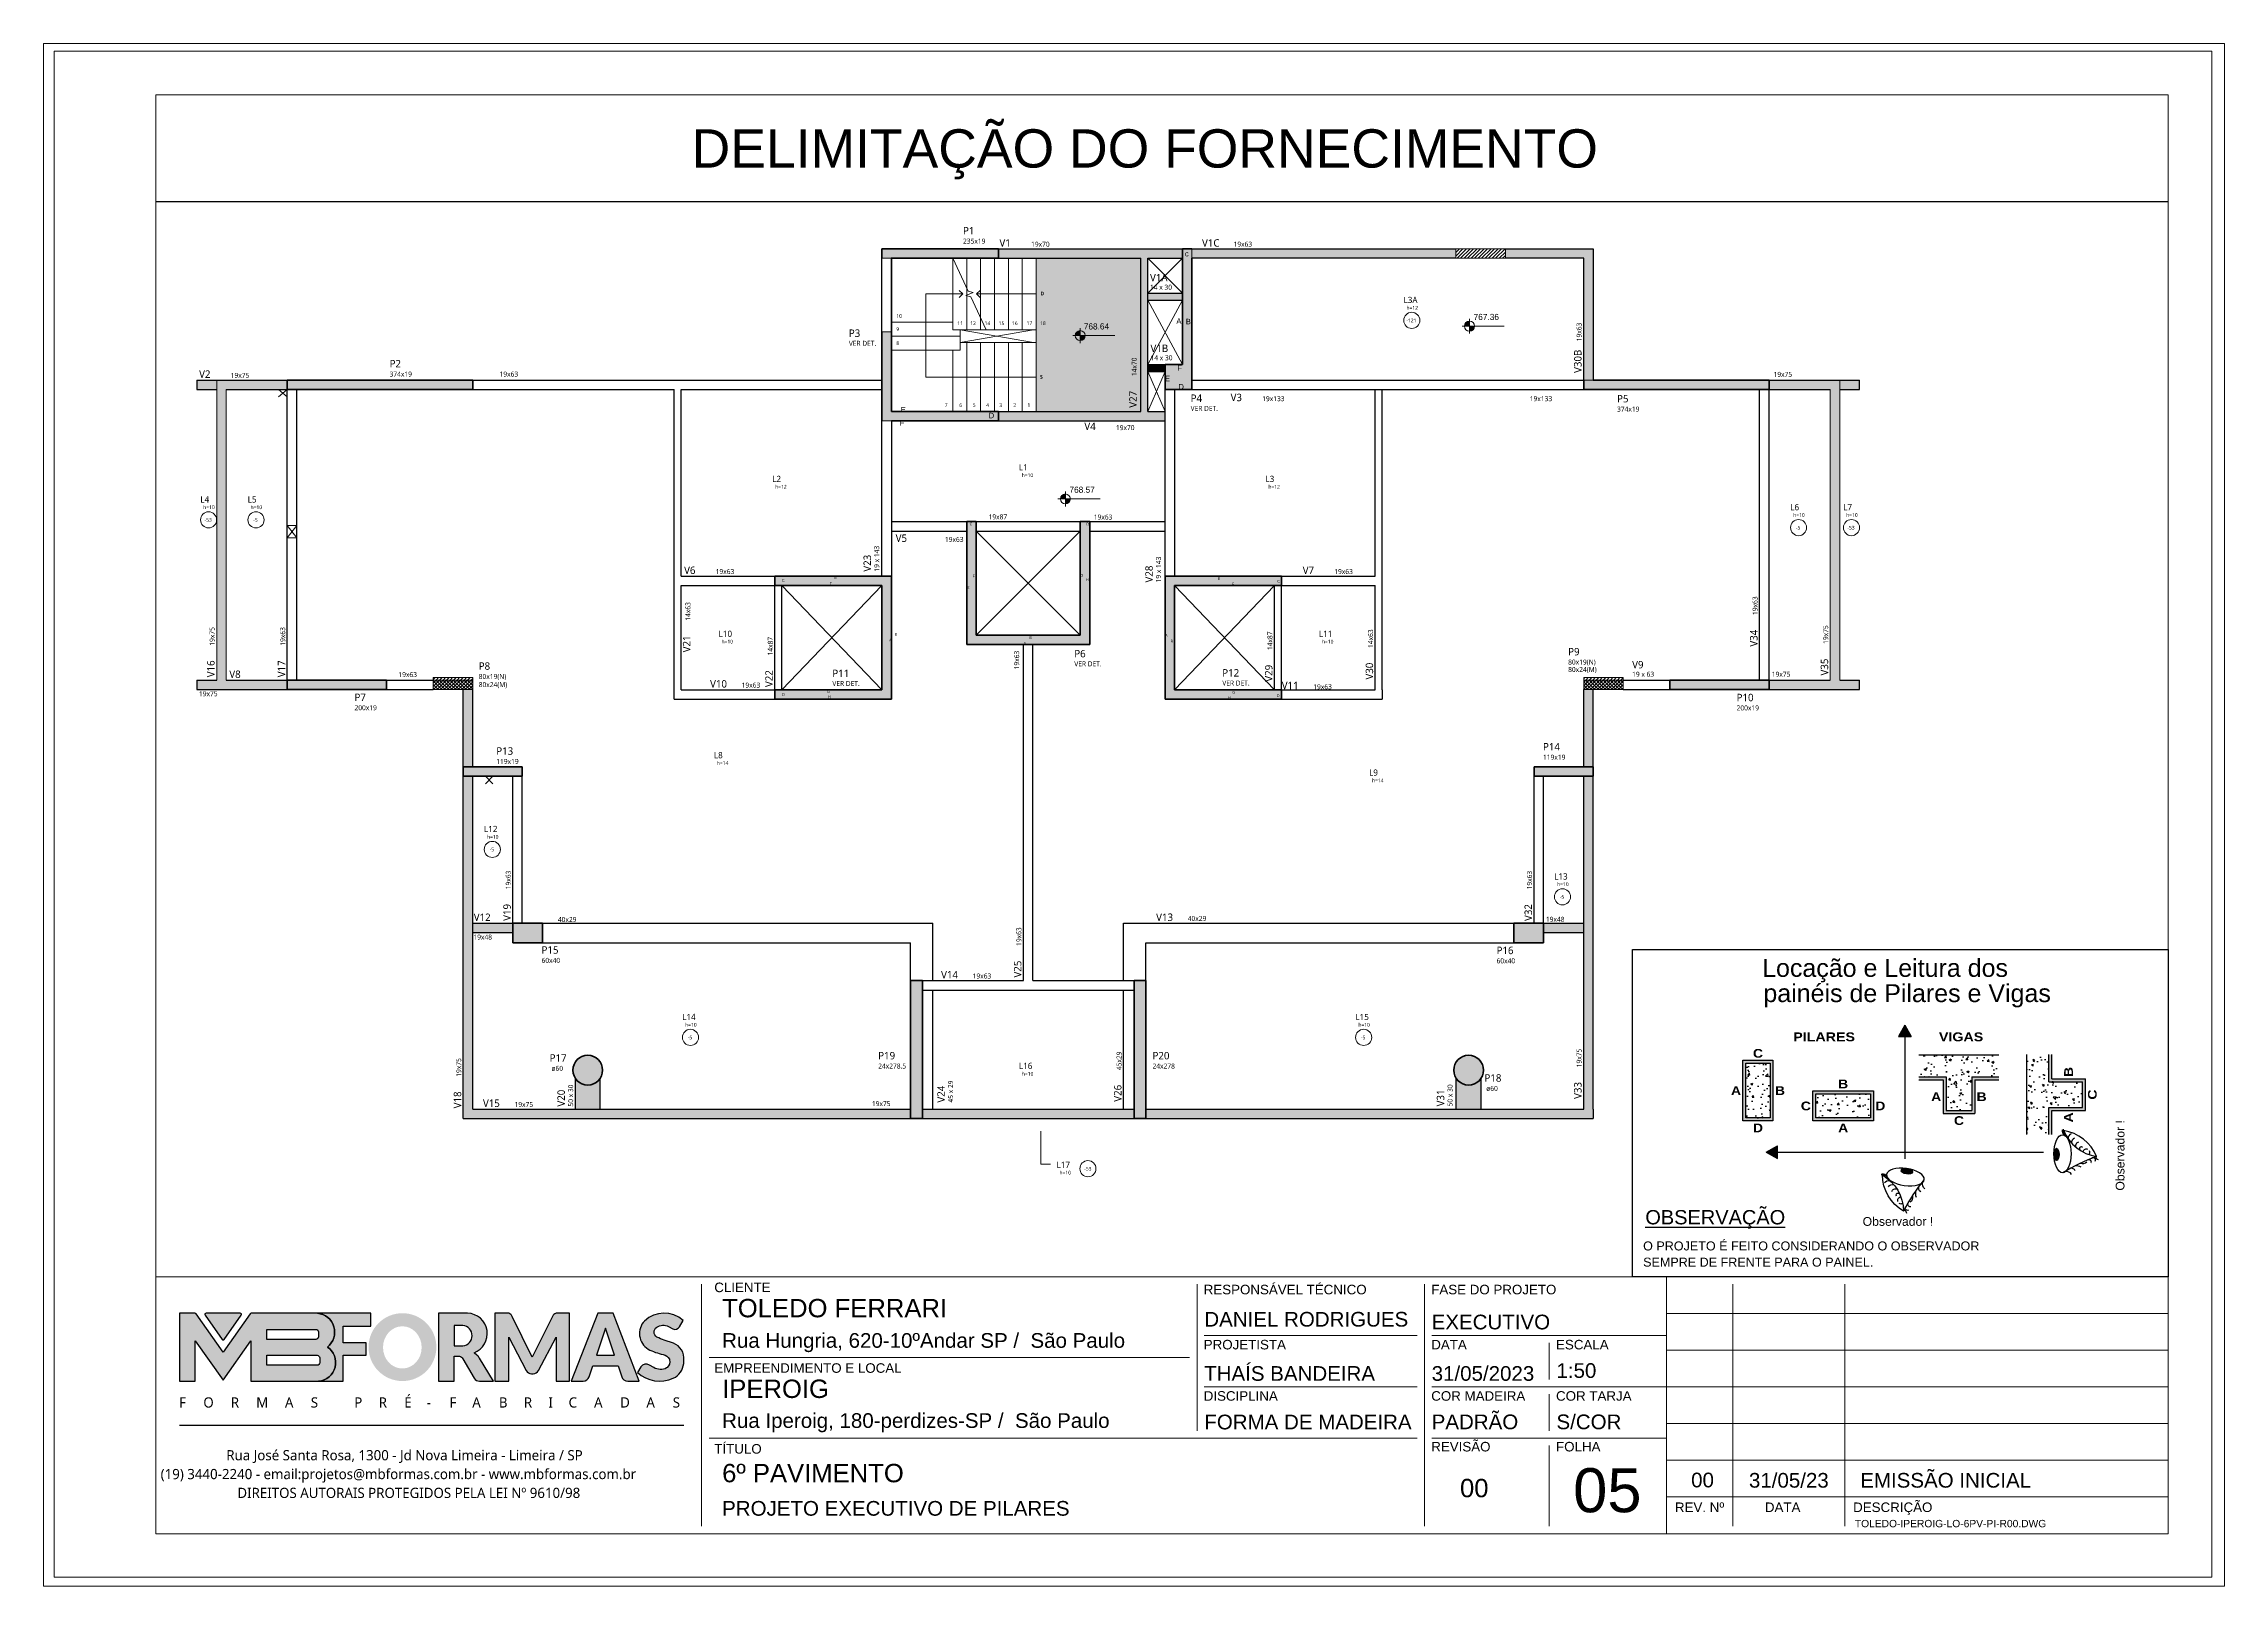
# Paper-space layout '05' of a CAD drawing. Extents: x 399.1 to 428.8, y 284.8 to 305.8.
# The model-space entities are those that its viewports show. They can reach past a viewport. Long polylines and large blocks are cut down to what shows.
import ezdxf
from ezdxf.enums import TextEntityAlignment as Align

# ---------------------------------------------------------------- set-up
doc = ezdxf.new("R2010")
doc.units = 0
doc.linetypes.add('Projeção', pattern=[0.396875, 0.238125, -0.15875])
doc.linetypes.add('Traço', pattern=[0.635, 0.3175, -0.3175])
doc.layers.get('0').update_dxf_attribs({"lineweight": 13})
doc.layers.add('A-DETL', color=7, linetype='Continuous', lineweight=18, true_color=0x00a600)
for name, color, linetype, lineweight in [('A-DETL-GENF', 7, 'Continuous', 18), ('A-FLOR-IDEN', 7, 'Continuous', 9), ('A-GENM', 7, 'Continuous', 18), ('A-GENM-HDLN', 7, 'Traço', 18), ('cotas', 4, 'Continuous', 13), ('FOLHA MB', 7, 'Continuous', 13), ('G-ANNO-DIMS', 7, 'Continuous', 9), ('G-ANNO-TEXT', 7, 'Continuous', 9), ('N° FOLHA', 5, 'Continuous', 13), ('S-BEAM', 3, 'Continuous', 18), ('S-BEAM-HDLN', 7, 'Traço', 25), ('S-BEAM-IDEN', 7, 'Continuous', 9), ('S-COLS', 5, 'Continuous', 18), ('S-COLS-HDLN', 7, 'Traço', 18), ('S-COLS-IDEN', 7, 'Continuous', 9), ('S-STRS', 7, 'Continuous', 18), ('S-STRS-MBND', 7, 'Continuous', 18)]:
    doc.layers.add(name, color=color, linetype=linetype, lineweight=lineweight)
for name, color, linetype in [('MB Folha', 7, 'Continuous'), ('MB Logo', 254, 'Continuous'), ('TEXTO_GERAL', 7, 'Continuous')]:
    doc.layers.add(name, color=color, linetype=linetype)
doc.layers.add('VIEW', color=252, linetype='Continuous', lineweight=13, plot=False)
doc.styles.add('ARIAL', font='arial.ttf', dxfattribs={"oblique": 15, "height": 25})
doc.styles.add('Arial Black', font='ariblk.ttf')
doc.styles.add('Fira Sans_1', font='', dxfattribs={"height": 12.5})
doc.styles.add('Gadugi', font='gadugi.ttf', dxfattribs={"height": 15})
doc.styles.add('Gadugi_1', font='gadugi.ttf', dxfattribs={"height": 10})
doc.styles.add('Gadugi_2', font='gadugi.ttf', dxfattribs={"height": 22.5})
doc.styles.add('Gadugi_3', font='gadugi.ttf', dxfattribs={"height": 0.2})
doc.styles.add('Gadugi_4', font='gadugi.ttf', dxfattribs={"height": 7.5})
doc.styles.add('Gadugi_B', font='gadugib.ttf', dxfattribs={"height": 17.5})
doc.styles.add('MB_C01', font='arial.ttf', dxfattribs={"height": 1.3})
doc.styles.add('MB_C02', font='arial.ttf', dxfattribs={"height": 2})
doc.styles.add('MB_C03', font='arial.ttf', dxfattribs={"height": 2.5})
doc.styles.add('MB_C04', font='arial.ttf', dxfattribs={"height": 6})
doc.styles.add('MtXpl_Lucida_Sans_Un', font='l_10646.ttf')
doc.styles.add('RICARDO', font='arial.ttf', dxfattribs={"width": 0.8})
doc.styles.get('Fira Sans_1').set_extended_font_data('Fira Sans')
pattern_1 = [(50, (-118825.039, -68765.315), (14.666859, -1.2831839), [1.5336337, -16.8699712]), (355, (-118825.039, -68765.315), (-2.8372497, 15.3811632), [1.226907, -13.495977]), (100.4514, (-118823.816, -68765.422), (11.8296202, 14.09797), [1.3033881, -14.3372694]), (46.1842, (-118825.039, -68761.226), (21.8234252, -3.3846073), [2.3004506, -25.304957]), (96.6356, (-118823.22, -68761.508), (19.1124036, 19.9192006), [1.955082, -21.5059007]), (351.1842, (-118825.039, -68761.226), (19.112388, 19.9192155), [1.8403605, -20.2439655]), (21, (-118822.994, -68762.248), (12.205824, -8.2329323), [1.5336337, -16.8699712]), (326, (-118822.994, -68762.248), (4.9754214, 14.8281944), [1.226907, -13.495977]), (71.4514, (-118821.977, -68762.934), (17.1812504, 6.5952487), [1.3033881, -14.3372694]), (37.5, (-118825.0386, -68765.3155), (0.2486502, 6.80716333), [0, -13.3323894, 0, -13.7004615, 0, -13.5470981]), (7.5, (-118825.0386, -68765.3155), (5.3793643, 8.06510817), [0, -7.8113079, 0, -13.02566265, 0, -5.16323362]), (327.5, (-118829.5986, -68765.3155), (10.9158414, -0.46121217), [0, -5.1121125, 0, -15.949791, 0, -21.16414575]), (317.5, (-118831.643, -68765.315), (11.9252532, 2.0469917), [0, -6.64574625, 0, -10.5922971, 0, -15.02961075])]
pattern_2 = [(45, (-10086.59, 16867.8836), (-3.535534, 3.535534), []), (135, (-10086.59, 16867.8836), (-3.535534, -3.535534), [])]
pattern_3 = [(45, (-10086.59, 16867.8836), (-3.535534, 3.535534), [])]

psp = doc.layouts.new('05')

msp = doc.modelspace()

# ---------------------------------------------------------------- texts
at = {"layer": 'MB Folha', "style": 'RICARDO'}
msp.add_text('DELIMITAÇÃO DO FORNECIMENTO', height=26.35776, dxfattribs=at).set_placement((-18340.788, 8514.852), align=Align.MIDDLE)
at = {"layer": 'MB Folha', "style": 'ARIAL'}
for s, p in [('Locação e Leitura dos ', (-17828.834, 7951.5)), ('painéis de Pilares e Vigas', (-17816.029, 7934.135))]:
    msp.add_text(s, height=12.312, dxfattribs=at).set_placement(p, align=Align.MIDDLE_CENTER)
at = {"layer": 'MB Folha', "linetype": 'Continuous', "ltscale": 2, "style": 'Arial Black'}
for s, p in [('C', (-17918.685, 7892.726)), ('A', (-17933.819, 7867.059)), ('B', (-17903.551, 7867.059)), ('B', (-17860.06, 7871.66)), ('A', (-17796.025, 7862.851)), ('B', (-17764.76, 7862.851)), ('C', (-17885.727, 7856.526)), ('D', (-17834.503, 7856.526)), ('D', (-17918.685, 7841.392)), ('A', (-17860.06, 7841.392)), ('C', (-17780.337, 7846.469))]:
    msp.add_text(s, height=6.014, dxfattribs=at).set_placement(p, align=Align.MIDDLE_CENTER)
for s, p in [('PILARES', (-17894.429, 7900.994)), ('VIGAS', (-17794.159, 7900.994))]:
    msp.add_text(s, height=6.1345, dxfattribs=at).set_placement(p)
for s, p in [('B', (-17704.928, 7879.906)), ('C', (-17688.546, 7864.329)), ('A', (-17704.928, 7848.641))]:
    msp.add_text(s, height=6.014, rotation=90, dxfattribs=at).set_placement(p, align=Align.MIDDLE_CENTER)
at = {"layer": 'MB Folha', "linetype": 'Continuous', "ltscale": 2, "style": 'ARIAL'}
msp.add_text('Observador !', height=6.01425, rotation=90, dxfattribs=at).set_placement((-17666.429, 7822.525), align=Align.CENTER)
at = {"layer": 'MB Folha', "style": 'ARIAL'}
for s, height, p in [('%%UOBSERVAÇÃO', 9.84375, (-17996.236, 7775.055)), ('O PROJETO É FEITO CONSIDERANDO O OBSERVADOR', 6.1875, (-17997.752, 7757.115)), ('SEMPRE DE FRENTE PARA O PAINEL.', 6.1875, (-17997.752, 7745.974))]:
    msp.add_text(s, height=height, dxfattribs=at).set_placement(p)
at = {"layer": 'MB Folha', "linetype": 'Continuous', "ltscale": 2, "style": 'ARIAL'}
msp.add_text('Observador !', height=6.01425, dxfattribs=at).set_placement((-17822.368, 7774.049), align=Align.CENTER)
at = {"layer": 'N° FOLHA', "color": 5, "style": 'MB_C04'}
msp.add_text('05', height=30.3061, dxfattribs=at).set_placement((-18045.93, 7577.003))

# ---------------------------------------------------------------- blocks, each defined once
blk = doc.blocks.new('MB-NOVO')
at = {"layer": 'MB Logo', "linetype": 'Continuous'}
h = blk.add_hatch(color=256, dxfattribs=at)
h.dxf.hatch_style = 1
h.set_gradient(color1=(242, 132, 69), color2=(247, 180, 141), rotation=90, tint=1)
h.paths.add_polyline_path([(-18529.6, 10980.8), (-18475.7, 10980.8, 0.706757), (-18468.7, 11008, 0.681802), (-18476.7, 11034.9), (-18529.4, 11034.9, 0.243712), (-18530.2, 11034.5), (-18551.7, 11003.9), (-18573.3, 11034.5, 0.243712), (-18574.1, 11034.9), (-18586.5, 11034.9), (-18586.5, 10980.8), (-18573.9, 10980.8), (-18573.9, 11012.9), (-18551.7, 10981.5), (-18529.6, 11012.9)])
h.paths.add_polyline_path([(-18516.8, 11014.1), (-18516.8, 11022), (-18477.8, 11022, -0.414214), (-18475.8, 11020), (-18475.8, 11016.1, -0.414214), (-18477.8, 11014.1)], flags=16)
h.paths.add_polyline_path([(-18516.8, 11001.4), (-18476.8, 11001.4, -0.414214), (-18474.8, 10999.4), (-18474.8, 10995.5, -0.414214), (-18476.8, 10993.5), (-18516.8, 10993.5)], flags=16)
at = {"layer": 'MB Logo', "true_color": 0x262626}
h = blk.add_hatch(color=250, dxfattribs=at)
h.dxf.hatch_style = 1
h.paths.add_polyline_path([(-18537.3, 11033.3, 0.60809), (-18538.1, 11034.9), (-18565.3, 11034.9, 0.60809), (-18566.1, 11033.3), (-18552.5, 11014, 0.518202), (-18550.9, 11014)])
h = blk.add_hatch(color=250, dxfattribs=at)
h.dxf.hatch_style = 1
h.paths.add_polyline_path([(-18456.2, 11011.3), (-18456.2, 11024.6), (-18434.2, 11024.6), (-18434.2, 11034.9), (-18476.7, 11034.9, -0.681802), (-18468.7, 11008, -0.706757), (-18475.7, 10980.8), (-18456.2, 10980.8), (-18456.2, 11001.4), (-18437.8, 11001.4), (-18437.8, 11011.3)])
h = blk.add_hatch(color=250, dxfattribs=at)
h.dxf.hatch_style = 1
h.paths.add_polyline_path([(-18435.9, 11007.9, 1), (-18381.9, 11007.9, 1)])
edge = h.paths.add_edge_path(flags=16)
edge.add_ellipse((-18409, 11007.7), major_axis=(0, 16.8), ratio=0.916255, start_angle=0, end_angle=360)
h = blk.add_hatch(color=250, dxfattribs=at)
h.dxf.hatch_style = 1
h.paths.add_polyline_path([(-18357, 11034.9), (-18380.2, 11034.9), (-18380.2, 10980.8), (-18367.6, 10980.8), (-18367.6, 11000.7), (-18363.4, 11000.7, -0.195765), (-18360.9, 10998.9), (-18351.8, 10983.2, 0.261385), (-18347.5, 10980.8), (-18336.4, 10980.8), (-18347.5, 10999, 0.082429), (-18349.6, 11001.5), (-18351.9, 11003.4, 0.81838)])
h.paths.add_polyline_path([(-18360.8, 11009), (-18367.6, 11009), (-18367.6, 11025), (-18360.8, 11025, -0.92578)], flags=16)
h = blk.add_hatch(color=250, dxfattribs=at)
h.dxf.hatch_style = 1
h.paths.add_polyline_path([(-18286.6, 11015.9), (-18286.6, 10980.8), (-18275.8, 10980.8), (-18275.8, 11034.9), (-18286.6, 11034.9, 0.216647), (-18289.4, 11032.4), (-18305.5, 10999.8), (-18321.6, 11032.7, 0.199908), (-18324.3, 11034.9), (-18335.2, 11034.9), (-18335.2, 10980.8), (-18324.3, 10980.8), (-18324.3, 11015.9), (-18310.4, 10989.3, 0.279644), (-18306, 10986.6, 0.340986), (-18300.5, 10989.3)])
h = blk.add_hatch(color=250, dxfattribs=at)
h.dxf.hatch_style = 1
h.paths.add_polyline_path([(-18274.4, 10980.8), (-18265, 10980.8, 0.322517), (-18260.2, 10984.3), (-18257.3, 10993), (-18237.2, 10993), (-18234.3, 10984.3, 0.322517), (-18229.5, 10980.8), (-18220.3, 10980.8), (-18241.2, 11034.9), (-18253.4, 11034.9)])
h.paths.add_polyline_path([(-18254.4, 11001.6), (-18247.3, 11023), (-18240.1, 11001.6)], flags=16)
h = blk.add_hatch(color=250, dxfattribs=at)
h.dxf.hatch_style = 1
h.paths.add_polyline_path([(-18206, 11024, -0.247671), (-18196.9, 11024.3), (-18193.5, 11022.5, 0.40799), (-18188.2, 11024.1), (-18185.4, 11029.1, 0.392837), (-18216.2, 11028.7, 0.467779), (-18213.3, 11006.3, 0.077523), (-18201.2, 11002.1, -0.214206), (-18196.1, 10997.9, -0.284295), (-18198.2, 10991.4, -0.26924), (-18208.8, 10991.6), (-18212.2, 10993.6, 0.407727), (-18219, 10992.1), (-18221.8, 10987.7, 0.296878), (-18193.2, 10983.1, 0.272251), (-18184.9, 10995.3), (-18184.6, 10997.9, 0.348906), (-18193.7, 11011.2), (-18200.4, 11013.5, -0.045018), (-18205.8, 11015.7, -0.618284)])
at = {"layer": 'MB Logo', "linetype": 'Continuous'}
blk.add_line((-18586.5, 10945.9), (-18184.8, 10945.9), dxfattribs=at)
at = {"layer": 'MB Logo', "color": 23, "linetype": 'Continuous', "true_color": 0xf28445}
for points in [[(-18573.3, 11034.5, 0.243712), (-18574.1, 11034.9), (-18586.5, 11034.9), (-18586.5, 10980.8), (-18573.9, 10980.8), (-18573.9, 11012.9), (-18551.7, 10981.5), (-18529.6, 11012.9), (-18529.6, 10980.8), (-18475.7, 10980.8, 0.706757), (-18468.7, 11008, 0.681802), (-18476.7, 11034.9), (-18529.4, 11034.9, 0.243712), (-18530.2, 11034.5), (-18551.7, 11003.9)], [(-18516.8, 11022), (-18477.8, 11022, -0.414214), (-18475.8, 11020), (-18475.8, 11016.1, -0.414214), (-18477.8, 11014.1), (-18516.8, 11014.1)], [(-18516.8, 11001.4), (-18476.8, 11001.4, -0.414214), (-18474.8, 10999.4), (-18474.8, 10995.5, -0.414214), (-18476.8, 10993.5), (-18516.8, 10993.5)]]:
    blk.add_lwpolyline(points, format="xyb", close=True, dxfattribs=at)
at = {"layer": 'MB Logo', "color": 250, "true_color": 0x262626}
for points in [[(-18537.3, 11033.3, 0.60809), (-18538.1, 11034.9), (-18565.3, 11034.9, 0.60809), (-18566.1, 11033.3), (-18552.5, 11014, 0.518202), (-18550.9, 11014)], [(-18437.8, 11011.3), (-18456.2, 11011.3), (-18456.2, 11024.6), (-18434.2, 11024.6), (-18434.2, 11034.9), (-18476.7, 11034.9, -0.681802), (-18468.7, 11008, -0.706757), (-18475.7, 10980.8), (-18456.2, 10980.8), (-18456.2, 11001.4), (-18437.8, 11001.4)], [(-18347.5, 10980.8), (-18336.4, 10980.8), (-18347.5, 10999, 0.082429), (-18349.6, 11001.5), (-18351.9, 11003.4, 0.81838), (-18357, 11034.9), (-18380.2, 11034.9), (-18380.2, 10980.8), (-18367.6, 10980.8), (-18367.6, 11000.7), (-18363.4, 11000.7, -0.209789), (-18360.8, 10998.7), (-18351.8, 10983.2, 0.261385)], [(-18286.6, 11015.9), (-18286.6, 10980.8), (-18275.8, 10980.8), (-18275.8, 11034.9), (-18286.6, 11034.9, 0.216647), (-18289.4, 11032.4), (-18305.5, 10999.8), (-18321.5, 11032.4, 0.216647), (-18324.3, 11034.9), (-18335.2, 11034.9), (-18335.2, 10980.8), (-18324.3, 10980.8), (-18324.3, 11015.9), (-18310.4, 10989.3, 0.279644), (-18306, 10986.6), (-18304.9, 10986.6, 0.279644), (-18300.5, 10989.3)], [(-18265, 10980.8, 0.322517), (-18260.2, 10984.3), (-18257.3, 10993), (-18237.2, 10993), (-18234.3, 10984.3, 0.322517), (-18229.5, 10980.8), (-18220.3, 10980.8), (-18241.2, 11034.9), (-18253.4, 11034.9), (-18274.4, 10980.8)], [(-18206.2, 11015.9, -0.549626), (-18206.4, 11023.8, -0.258723), (-18196.9, 11024.3), (-18193.5, 11022.5, 0.40799), (-18188.2, 11024.1), (-18185.4, 11029.1, 0.392837), (-18216.2, 11028.7, 0.467779), (-18213.3, 11006.3, 0.077523), (-18201.2, 11002.1, -0.203897), (-18196.3, 10998.2), (-18196.1, 10997.8, -0.267611), (-18198, 10991.6), (-18198.5, 10991.3, -0.261145), (-18208.8, 10991.6), (-18212.2, 10993.6, 0.407727), (-18219, 10992.1), (-18221.8, 10987.7, 0.296878), (-18193.2, 10983.1, 0.265963), (-18184.9, 10994.9), (-18184.7, 10997.6, 0.340466), (-18193.1, 11011), (-18200.4, 11013.5, -0.049298)], [(-18367.6, 11009), (-18360.8, 11009, 0.92578), (-18360.8, 11025), (-18367.6, 11025)]]:
    blk.add_lwpolyline(points, format="xyb", close=True, dxfattribs=at)
blk.add_lwpolyline([(-18247.3, 11023), (-18254.4, 11001.6), (-18240.1, 11001.6)], close=True, dxfattribs=at)
at = {"layer": 'MB Logo', "color": 250, "true_color": 0x262626, "style": 'MtXpl_Lucida_Sans_Un'}
for s, height, p in [('F', 8.12, (-18586.8, 10959.8)), ('O', 8.12, (-18567.5, 10959.8)), ('R', 8.12, (-18545.6, 10959.8)), ('M', 8.12, (-18525.4, 10959.8)), ('A', 8.12, (-18502.5, 10959.8)), ('S', 8.12, (-18481.9, 10959.8)), ('P', 8.12, (-18447.3, 10959.8)), ('R', 8.12, (-18427.8, 10959.8)), ('É', 8.12, (-18407.5, 10959.8)), ('-', 8.12, (-18389.6, 10959.8)), ('F', 8.12, (-18371.4, 10959.8)), ('A', 8.12, (-18353.3, 10959.8)), ('B', 8.12, (-18332.1, 10959.8)), ('R', 8.12, (-18312.2, 10959.8)), ('I', 8.12, (-18292.7, 10959.8)), ('C', 8.12, (-18276.6, 10959.8)), ('A', 8.12, (-18256.3, 10959.8)), ('D', 8.12, (-18235.5, 10959.8)), ('A', 8.12, (-18214.6, 10959.8)), ('S', 8.12, (-18193.6, 10959.8)), ('DIREITOS AUTORAIS PROTEGIDOS PELA LEI Nº 9610/98', 8.122, (-18540.4, 10887.8))]:
    blk.add_text(s, height=height, dxfattribs=at).set_placement(p)
at = {"layer": 'MB Logo', "style": 'MtXpl_Lucida_Sans_Un'}
for s, p in [('Rua José Santa Rosa, 1300 - Jd Nova Limeira - Limeira / SP', (-18549.2, 10917.8)), ('(19) 3440-2240 - email:projetos@mbformas.com.br - www.mbformas.com.br', (-18601.5, 10902.8))]:
    blk.add_text(s, height=8.122, dxfattribs=at).set_placement(p)
blk = doc.blocks.new('A$C169d8357')
at = {"layer": 'FOLHA MB', "color": 1}
for p, q in [((1109.8, 356.7), (70, 356.7)), ((445.6, 351.7), (445.6, 185)), ((786.6, 351.7), (786.6, 250.7)), ((943.1, 351.7), (943.1, 185)), ((1109.8, 356.7), (1109.8, 179.9)), ((1455, 356.7), (1109.8, 356.7)), ((1155.3, 185), (1155.3, 351.7)), ((1232.6, 351.7), (1232.6, 185)), ((1455, 331.5), (1109.8, 331.5)), ((938.1, 316.3), (791.6, 316.3)), ((1109.8, 316.3), (948.2, 316.3)), ((781.5, 301.2), (450.7, 301.2)), ((1029, 311.3), (1029, 286)), ((1455, 306.2), (1109.8, 306.2)), ((938.1, 281), (791.6, 281)), ((1109.8, 281), (948.2, 281)), ((1029, 275.9), (1029, 250.7)), ((1455, 281), (1109.8, 281)), ((1455, 255.7), (1109.8, 255.7)), ((938.1, 245.6), (450.7, 245.6)), ((1109.8, 245.6), (948.2, 245.6)), ((1029, 240.6), (1029, 185)), ((1455, 230.4), (1109.8, 230.4)), ((1455, 205.2), (1109.8, 205.2))]:
    blk.add_line(p, q, dxfattribs=at)
for points in [[(0, 1199.9), (0, 149.9), (1485, 149.9), (1485, 1199.9)], [(70, 1169.9), (70, 179.9), (1455, 179.9), (1455, 1169.9)]]:
    blk.add_lwpolyline(points, close=True, dxfattribs=at)
at = {"layer": 'MB Logo', "xscale": 0.8642040370897565, "yscale": 0.8642040370897565, "zscale": 0.8642040370897565}
blk.add_blockref('MB-NOVO', (16148.7, -9204.8), dxfattribs=at)
at = {"layer": 'FOLHA MB', "color": 6}
for s, height, style, p in [('CLIENTE', 6.57, 'MB_C01', (454.3, 346.1)), ('RESPONSÁVEL TÉCNICO', 6.566, 'MB_C01', (791.2, 344.6)), ('FASE DO PROJETO', 6.566, 'MB_C01', (947.8, 344.6)), ('Rua Hungria, 620-10ºAndar SP /  São Paulo', 10.102, 'MB_C02', (459.7, 307.8)), ('PROJETISTA', 6.57, 'MB_C01', (791.2, 306.7)), ('DATA', 6.57, 'MB_C01', (947.8, 306.7)), ('ESCALA', 6.57, 'MB_C01', (1033.7, 306.7)), ('EMPREENDIMENTO E LOCAL', 6.566, 'MB_C01', (454.3, 290.6)), ('DISCIPLINA', 6.57, 'MB_C01', (791.2, 271.4)), ('COR MADEIRA', 6.566, 'MB_C01', (947.8, 271.4)), ('COR TARJA', 6.57, 'MB_C01', (1033.7, 271.4)), ('Rua Iperoig, 180-perdizes-SP /  São Paulo', 10.102, 'MB_C02', (459.7, 252.7)), ('TÍTULO', 6.57, 'MB_C01', (454.3, 235)), ('REVISÃO', 6.57, 'MB_C01', (947.8, 236.5)), ('FOLHA', 6.57, 'MB_C01', (1033.7, 236.5)), ('PROJETO EXECUTIVO DE PILARES', 10.102, 'MB_C02', (459.7, 192.3))]:
    blk.add_text(s, height=height, dxfattribs=dict(at, style=style)).set_placement(p)
at = {"layer": 'FOLHA MB', "color": 5}
for s, height, style, p in [('TOLEDO FERRARI', 12.628, 'MB_C03', (459.7, 328.8)), ('DANIEL RODRIGUES', 10.102, 'MB_C02', (791.6, 322.4)), ('EXECUTIVO', 10.1, 'MB_C02', (948.1, 320.5)), ('IPEROIG', 12.63, 'MB_C03', (459.7, 273.3)), ('THAÍS BANDEIRA', 10.102, 'MB_C02', (791.5, 285.1)), ('31/05/2023', 10.1, 'MB_C02', (948.1, 285.1)), ('1:50', 10.1, 'MB_C02', (1034, 287.1)), ('FORMA DE MADEIRA', 10.102, 'MB_C02', (791.6, 251.7)), ('PADRÃO', 10.1, 'MB_C02', (948.1, 251.8)), ('S/COR', 10.1, 'MB_C02', (1034, 251.8)), ('6º PAVIMENTO', 12.628, 'MB_C03', (459.7, 215.3)), ('00', 12.63, 'MB_C03', (967.6, 205)), ('00', 10.1, 'MB_C02', (1126.7, 211.8)), ('31/05/23', 10.1, 'MB_C02', (1166.5, 211.6)), ('EMISSÃO INICIAL', 10.102, 'MB_C02', (1243.1, 211.6))]:
    blk.add_text(s, height=height, dxfattribs=dict(at, style=style)).set_placement(p)
at = {"layer": 'FOLHA MB', "color": 6, "style": 'MB_C01'}
for s, p in [('REV. Nº', (1132.5, 198.1)), ('DATA', (1189.7, 198.1)), ('DESCRIÇÃO', (1265.5, 198.1))]:
    blk.add_text(s, height=6.57, dxfattribs=at).set_placement(p, align=Align.MIDDLE_CENTER)
at = {"layer": 'FOLHA MB', "insert": (1239.4, 189.4), "char_height": 5.051, "width": 210.818, "attachment_point": 1, "style": 'MB_C04'}
blk.add_mtext('TOLEDO-IPEROIG-LO-6PV-PI-R00.DWG', dxfattribs=at)
blk = doc.blocks.new('OLHO')
at = {"linetype": 'Continuous', "ltscale": 2}
h = blk.add_hatch(color=256, dxfattribs=at)
edge = h.paths.add_edge_path()
edge.add_ellipse((-13.15, 0.82), major_axis=(0, 2.06), ratio=0.407408, start_angle=0, end_angle=360)
for centre, radius, start, end in [((-9.53, 8.7), 1.71, 166.48621, 238.45693), ((-9.21, 8.88), 1.71, 166.48621, 238.45693), ((2.54, 14.4), 14.44, 202.63837, 261.2261), ((-12.99, -5.43), 14.44, 22.63837, 81.2261), ((-7.58, 6.19), 1.68, 111.9328, 184.02), ((23.31, -62.11), 66.34, 110.26584, 121.18128), ((-6.52, 4.85), 1.56, 111.29896, 194.67653), ((-5.5, 3.7), 1.26, 100.14534, 198.25071), ((-4.82, 2.71), 0.649, 46.58631, 250.36892), ((-3.12, 1.29), 1.29, 66.02843, 161.4407), ((-2.8, 1.56), 0.91, 302.73373, 27.59324), ((-9.76, -6.9), 1.95, 30.88381, 102.04137), ((-8.13, -5.22), 1.36, 20.24011, 109.83764), ((-6.71, -7.06), 4.01, 62.00743, 92.78094), ((-4.27, -0.55), 1.74, 244.29694, 319.28841), ((-2.3, -1.84), 0.879, 346.72947, 126.85862), ((-0.82, -1.04), 0.749, 328.35554, 136.8595), ((0.98, 0.07), 0.978, 184.14557, 266.15034)]:
    blk.add_arc(centre, radius, start, end, dxfattribs=at)
for centre, major_axis, ratio in [((-11.13, 1.04), (0, 6.39), 0.452381), ((-13.15, 0.82), (0, 2.06), 0.407408)]:
    blk.add_ellipse(centre, major_axis=major_axis, ratio=ratio, dxfattribs=at)
blk = doc.blocks.new('PED_FURO_RETANGULAR_R04_2020 _INSTÂNCIA_ - FURO RET-3744103-PL K 100 - FORMA DO 6º PAVIMENTO')
at = {"layer": 'A-GENM-HDLN'}
for p, q in [((-12.5, 9.5), (12.5, -9.5)), ((-12.5, -9.5), (12.5, 9.5)), ((-12.5, -9.5), (-12.5, 9.5)), ((12.5, 9.5), (12.5, -9.5))]:
    blk.add_line(p, q, dxfattribs=at)
blk = doc.blocks.new('PED_TAG_PILAR_R03 - PILAR VER DET_-2523782-PL K 100 - FORMA DO 6º PAVIMENTO')
at = {"layer": 'S-COLS-IDEN', "insert": (0.115, -0.625), "char_height": 0.2, "width": 1.37089, "attachment_point": 1, "style": 'Gadugi_2'}
blk.add_mtext('VER DET.', dxfattribs=at)
blk = doc.blocks.new('PED_TAG_LAJE_R01 - TÍTULO_ESPESSURA_REBAIXO-2413107-PL K 100 - FORMA DO 6º PAVIMENTO')
at = {"layer": 'A-FLOR-IDEN'}
blk.add_circle((-0.046, -0.667), 0.325, dxfattribs=at)
blk = doc.blocks.new('PED_TAG_LAJE_R01 - TÍTULO_ESPESSURA_REBAIXO _LADO_-2413119-PL K 100 - FORMA DO 6º PAVIMENTO')
at = {"layer": 'A-FLOR-IDEN'}
blk.add_circle((0.885, 0), 0.325, dxfattribs=at)
blk = doc.blocks.new('Elevações de ponto - M_Cota de elevação - Alvo preenchido-10609-PL K 100 - FORMA DO 6º PAVIMENTO')
at = {"layer": 'G-ANNO-DIMS'}
h = blk.add_hatch(color=256, dxfattribs=at)
edge = h.paths.add_edge_path(flags=0)
edge.add_line((0, 0), (-0.2, 0))
edge.add_arc((0, 0), 0.2, 90, 180, ccw=False)
edge.add_line((0, 0.2), (0, 0))
h = blk.add_hatch(color=256, dxfattribs=at)
edge = h.paths.add_edge_path(flags=0)
edge.add_line((0, 0), (0.2, 0))
edge.add_arc((0, 0), 0.2, 270, 360, ccw=False)
edge.add_line((0, -0.2), (0, 0))
for p, q in [((-0.3, 0), (1.4, 0)), ((0, -0.3), (0, 0.3))]:
    blk.add_line(p, q, dxfattribs=at)
blk.add_circle((0, 0), 0.2, dxfattribs=at)
blk = doc.blocks.new('Elevações de ponto - M_Cota de elevação - Alvo preenchido-10609-PL K 101 - FORMA DA ESCADA 6º PAV')
at = {"layer": 'G-ANNO-DIMS'}
h = blk.add_hatch(color=256, dxfattribs=at)
edge = h.paths.add_edge_path(flags=0)
edge.add_line((0, 0), (-0.2, 0))
edge.add_arc((0, 0), 0.2, 90, 180, ccw=False)
edge.add_line((0, 0.2), (0, 0))
h = blk.add_hatch(color=256, dxfattribs=at)
edge = h.paths.add_edge_path(flags=0)
edge.add_line((0, 0), (0.2, 0))
edge.add_arc((0, 0), 0.2, 270, 360, ccw=False)
edge.add_line((0, -0.2), (0, 0))
for p, q in [((-0.3, 0), (1.4, 0)), ((0, -0.3), (0, 0.3))]:
    blk.add_line(p, q, dxfattribs=at)
blk.add_circle((0, 0), 0.2, dxfattribs=at)
blk = doc.blocks.new('TTR')
at = {"layer": 'A-DETL', "linetype": 'Continuous', "transparency": 33554495}
for points in [[(-11723.6, 16672.1), (-11704.6, 16672.1), (-11704.6, 17258.1), (-11723.6, 17258.1)], [(-8449.6, 16672.1), (-8449.6, 17258.1), (-8468.6, 17258.1), (-8468.6, 16672.1)]]:
    blk.add_hatch(color=7, dxfattribs=at).paths.add_polyline_path(points, flags=0)
at = {"layer": 'A-DETL-GENF', "transparency": 33554495}
blk.add_hatch(color=7, dxfattribs=at).paths.add_polyline_path([(-9859.6, 17213.6), (-9859.6, 17522.6), (-10070.6, 17522.6), (-10070.6, 17213.6)], flags=0)
h = blk.add_hatch(dxfattribs=at)
h.set_pattern_fill('FP_2', style=0, pattern_type=2)
h.set_pattern_definition(pattern_3)
h.paths.add_polyline_path([(-9124.1, 17522.6), (-9124.1, 17541.6), (-9224.1, 17541.6), (-9224.1, 17522.6)], flags=0)
h = blk.add_hatch(dxfattribs=at)
h.set_pattern_fill('FP_2', style=0, pattern_type=2)
h.set_pattern_definition(pattern_3)
h.paths.add_polyline_path([(-11207.1, 16672.1), (-11207.1, 16677.1), (-11287.1, 16677.1), (-11287.1, 16672.1)], flags=0)
h = blk.add_hatch(dxfattribs=at)
h.set_pattern_fill('FP_2', style=0, pattern_type=2)
h.set_pattern_definition(pattern_3)
h.paths.add_polyline_path([(-8886.1, 16672.1), (-8886.1, 16677.1), (-8966.1, 16677.1), (-8966.1, 16672.1)], flags=0)
h = blk.add_hatch(dxfattribs=at)
h.set_pattern_fill('FP_1', style=0, pattern_type=2)
h.set_pattern_definition(pattern_2)
h.paths.add_polyline_path([(-11207.1, 16653.1), (-11207.1, 16672.1), (-11287.1, 16672.1), (-11287.1, 16653.1)], flags=0)
h = blk.add_hatch(dxfattribs=at)
h.set_pattern_fill('FP_1', style=0, pattern_type=2)
h.set_pattern_definition(pattern_2)
h.paths.add_polyline_path([(-8886.1, 16653.1), (-8886.1, 16672.1), (-8966.1, 16672.1), (-8966.1, 16653.1)], flags=0)
at = {"layer": 'S-BEAM', "transparency": 33554495}
for points in [[(-10362.6, 17374.6), (-10362.6, 17521.4), (-10362.7, 17521.4), (-10362.7, 17374.6)], [(-9845.6, 17522.6), (-9775.6, 17522.6), (-9775.6, 17541.6), (-10146.6, 17541.6), (-10146.6, 17522.6), (-9859.6, 17522.6)], [(-9859.6, 17213.6), (-9845.6, 17213.6), (-9845.6, 17522.6), (-9859.6, 17522.6)], [(-8947.1, 17277.1), (-8947.1, 17522.6), (-8966.1, 17522.6), (-8966.1, 17277.1)], [(-9845.6, 17438.1), (-9775.6, 17438.1), (-9775.6, 17452.1), (-9845.6, 17452.1)], [(-9845.6, 17294.1), (-9810.6, 17294.1), (-9810.6, 17308.1), (-9845.6, 17308.1)], [(-11581.1, 17258.1), (-11581.1, 17277.1), (-11763.6, 17277.1), (-11763.6, 17258.1), (-11704.6, 17258.1)], [(-8449.6, 17258.1), (-8409.6, 17258.1), (-8409.6, 17277.1), (-8592.1, 17277.1), (-8592.1, 17258.1), (-8468.6, 17258.1)], [(-10146.6, 17194.6), (-9810.6, 17194.6), (-9810.6, 17213.6), (-10146.6, 17213.6)], [(-11581.1, 16653.1), (-11581.1, 16672.1), (-11763.6, 16672.1), (-11763.6, 16653.1)], [(-11226.1, 16497.1), (-11207.1, 16497.1), (-11207.1, 16653.1), (-11226.1, 16653.1), (-11226.1, 16561.9)], [(-8947.1, 16497.1), (-8947.1, 16653.1), (-8966.1, 16653.1), (-8966.1, 16497.1)], [(-8409.6, 16653.1), (-8409.6, 16672.1), (-8592.1, 16672.1), (-8592.1, 16653.1), (-8528.2, 16653.1)], [(-11207.1, 15788.1), (-11207.1, 16478.1), (-11226.1, 16478.1), (-11226.1, 15788.1)], [(-8947.1, 15807.1), (-8947.1, 16478.1), (-8966.1, 16478.1), (-8966.1, 15807.1)], [(-11150.9, 16163.1), (-11126.1, 16163.1), (-11126.1, 16182.1), (-11207.1, 16182.1), (-11207.1, 16163.1)], [(-9047.1, 16163.1), (-8966.1, 16163.1), (-8966.1, 16182.1), (-9047.1, 16182.1)], [(-10996.3, 15807.1), (-10950.1, 15807.1), (-10950.1, 15869), (-10953.9, 15864.4), (-10958.4, 15860.7), (-10963.6, 15857.9), (-10969.2, 15856.2), (-10975.1, 15855.6), (-10981, 15856.2), (-10986.6, 15857.9), (-10991.8, 15860.7), (-10996.4, 15864.5), (-11000.1, 15869), (-11000.1, 15807.1)], [(-9214.8, 15807.1), (-9173.1, 15807.1), (-9173.1, 15869), (-9176.9, 15864.4), (-9181.4, 15860.7), (-9186.6, 15857.9), (-9192.2, 15856.2), (-9198.1, 15855.6), (-9204, 15856.2), (-9209.6, 15857.9), (-9214.8, 15860.7), (-9219.4, 15864.5), (-9223.1, 15869), (-9223.1, 15807.1)], [(-11207.1, 15788.1), (-10324.1, 15788.1), (-10324.1, 15807.1), (-11207.1, 15807.1)], [(-10026.9, 15788.1), (-9873.1, 15788.1), (-9873.1, 15807.1), (-10300.1, 15807.1), (-10300.1, 15788.1)], [(-9277.6, 15788.1), (-8947.1, 15788.1), (-8947.1, 15807.1), (-9849.1, 15807.1), (-9849.1, 15788.1)]]:
    blk.add_hatch(color=7, dxfattribs=at).paths.add_polyline_path(points, flags=0)
h = blk.add_hatch(color=7, dxfattribs=at)
h.paths.add_polyline_path([(-9277.6, 17522.6), (-9224.1, 17522.6), (-9224.1, 17541.6), (-9756.6, 17541.6), (-9756.6, 17522.6), (-9652.2, 17522.6)], flags=0)
h.paths.add_polyline_path([(-8947.1, 17522.6), (-8947.1, 17541.6), (-9124.1, 17541.6), (-9124.1, 17522.6), (-8966.1, 17522.6)], flags=0)
at = {"layer": 'S-COLS'}
for points in [[(-10362.6, 17522.6), (-10146.6, 17522.6), (-10146.6, 17541.6), (-10381.6, 17541.6), (-10381.6, 17522.6)], [(-9810.6, 17258.1), (-9756.6, 17258.1), (-9756.6, 17541.6), (-9775.6, 17541.6), (-9775.6, 17308.1), (-9810.6, 17308.1)], [(-10146.6, 17194.6), (-10146.6, 17213.6), (-10362.6, 17213.6), (-10362.6, 17374.6), (-10381.6, 17374.6), (-10381.6, 17194.6), (-10362.6, 17194.6)], [(-11581.1, 17258.1), (-11207.1, 17258.1), (-11207.1, 17277.1), (-11581.1, 17277.1)], [(-8966.1, 17258.1), (-8592.1, 17258.1), (-8592.1, 17277.1), (-8966.1, 17277.1)], [(-10210.6, 16743.6), (-9962.6, 16743.6), (-9962.6, 16991.6), (-9981.6, 16991.6), (-9981.6, 16762.6), (-10191.6, 16762.6), (-10191.6, 16991.6), (-10210.6, 16991.6), (-10210.6, 16814.7)], [(-10597.6, 16633.6), (-10362.6, 16633.6), (-10362.6, 16881.6), (-10597.6, 16881.6), (-10597.6, 16862.6), (-10381.6, 16862.6), (-10381.6, 16652.6), (-10597.6, 16652.6)], [(-9575.6, 16633.6), (-9575.6, 16652.6), (-9791.6, 16652.6), (-9791.6, 16862.6), (-9575.6, 16862.6), (-9575.6, 16881.6), (-9810.6, 16881.6), (-9810.6, 16633.6), (-9652.2, 16633.6)], [(-11581.1, 16653.1), (-11381.1, 16653.1), (-11381.1, 16672.1), (-11581.1, 16672.1)], [(-8592.1, 16653.1), (-8592.1, 16672.1), (-8792.1, 16672.1), (-8792.1, 16653.1)], [(-11226.1, 16478.1), (-11107.1, 16478.1), (-11107.1, 16497.1), (-11226.1, 16497.1)], [(-8947.1, 16478.1), (-8947.1, 16497.1), (-9066.1, 16497.1), (-9066.1, 16478.1)], [(-11066.1, 16142.1), (-11066.1, 16182.1), (-11126.1, 16182.1), (-11126.1, 16142.1)], [(-9047.1, 16142.1), (-9047.1, 16182.1), (-9107.1, 16182.1), (-9107.1, 16142.1)], [(-10300.1, 15788.1), (-10300.1, 16066.6), (-10324.1, 16066.6), (-10324.1, 15788.1)], [(-9849.1, 15788.1), (-9849.1, 16066.6), (-9873.1, 16066.6), (-9873.1, 15788.1)], [(-10975.1, 15855.6), (-10969.2, 15856.2), (-10963.6, 15857.9), (-10958.4, 15860.7), (-10953.9, 15864.4), (-10950.1, 15869), (-10947.4, 15874.2), (-10945.7, 15879.8), (-10945.1, 15885.6), (-10945.7, 15891.5), (-10947.4, 15897.1), (-10950.1, 15902.3), (-10953.9, 15906.8), (-10958.4, 15910.6), (-10963.6, 15913.3), (-10969.2, 15915.1), (-10975.1, 15915.6), (-10980.9, 15915.1), (-10986.6, 15913.3), (-10991.8, 15910.6), (-10996.3, 15906.8), (-11000, 15902.3), (-11002.8, 15897.1), (-11004.5, 15891.5), (-11005.1, 15885.6), (-11004.5, 15879.8), (-11002.8, 15874.2), (-11000, 15869), (-10996.3, 15864.4), (-10991.8, 15860.7), (-10986.6, 15857.9), (-10980.9, 15856.2)], [(-9198.1, 15855.6), (-9192.2, 15856.2), (-9186.6, 15857.9), (-9181.4, 15860.7), (-9176.9, 15864.4), (-9173.1, 15869), (-9170.4, 15874.2), (-9168.7, 15879.8), (-9168.1, 15885.6), (-9168.7, 15891.5), (-9170.4, 15897.1), (-9173.1, 15902.3), (-9176.9, 15906.8), (-9181.4, 15910.6), (-9186.6, 15913.3), (-9192.2, 15915.1), (-9198.1, 15915.6), (-9203.9, 15915.1), (-9209.6, 15913.3), (-9214.8, 15910.6), (-9219.3, 15906.8), (-9223, 15902.3), (-9225.8, 15897.1), (-9227.5, 15891.5), (-9228.1, 15885.6), (-9227.5, 15879.8), (-9225.8, 15874.2), (-9223, 15869), (-9219.3, 15864.4), (-9214.8, 15860.7), (-9209.6, 15857.9), (-9203.9, 15856.2)]]:
    blk.add_hatch(color=7, dxfattribs=at).paths.add_polyline_path(points, flags=0)
at = {"color": 7, "lineweight": 18}
for p, q in [((-11599.1, 17243.2), (-11581.1, 17258.1)), ((-11599.1, 17258.1), (-11581.1, 17243.2)), ((-9981.6, 16972.6), (-10191.6, 16762.6)), ((-10191.6, 16972.6), (-9981.6, 16762.6)), ((-10381.6, 16862.6), (-10583.6, 16652.6)), ((-10583.6, 16862.6), (-10381.6, 16652.6)), ((-9589.6, 16862.6), (-9791.6, 16652.6)), ((-9791.6, 16862.6), (-9589.6, 16652.6)), ((-11166.6, 16478.1), (-11181.2, 16463.2)), ((-11181.2, 16478.1), (-11166.6, 16463.2))]:
    blk.add_line(p, q, dxfattribs=at)
at = {"layer": 'A-DETL', "color": 7, "linetype": 'Continuous'}
for p, q in [((-9859.6, 17522.6), (-10070.6, 17522.6)), ((-10070.6, 17522.6), (-10070.6, 17213.6)), ((-9859.6, 17213.6), (-9859.6, 17522.6)), ((-9845.6, 17522.6), (-9775.6, 17452.1)), ((-9775.6, 17522.6), (-9845.6, 17452.1)), ((-9124.1, 17541.6), (-9224.1, 17541.6)), ((-9224.1, 17541.6), (-9224.1, 17522.6)), ((-9224.1, 17522.6), (-9124.1, 17522.6)), ((-9124.1, 17522.6), (-9124.1, 17541.6)), ((-10293.1, 17283.1), (-10293.1, 17450.6)), ((-10293.1, 17450.6), (-10218.6, 17450.6)), ((-10218.6, 17450.6), (-10225.7, 17457.7)), ((-10218.6, 17450.6), (-10225.7, 17443.6)), ((-10190.6, 17450.6), (-10183.5, 17457.7)), ((-10070.6, 17450.6), (-10190.6, 17450.6)), ((-10190.6, 17450.6), (-10183.5, 17443.6)), ((-9775.6, 17438.1), (-9845.6, 17308.1)), ((-9845.6, 17438.1), (-9775.6, 17308.1)), ((-10075.6, 17378.6), (-10223.6, 17352.6)), ((-10223.6, 17378.6), (-10075.6, 17352.6)), ((-9810.6, 17294.1), (-9845.6, 17213.6)), ((-9845.6, 17294.1), (-9810.6, 17213.6)), ((-10070.6, 17283.1), (-10293.1, 17283.1)), ((-10070.6, 17213.6), (-9859.6, 17213.6)), ((-11207.1, 16677.1), (-11287.1, 16677.1)), ((-11287.1, 16677.1), (-11287.1, 16672.1)), ((-11207.1, 16672.1), (-11207.1, 16677.1)), ((-8886.1, 16677.1), (-8966.1, 16677.1)), ((-8966.1, 16677.1), (-8966.1, 16672.1)), ((-8886.1, 16672.1), (-8886.1, 16677.1)), ((-11287.1, 16672.1), (-11287.1, 16653.1)), ((-11287.1, 16672.1), (-11207.1, 16672.1)), ((-11287.1, 16653.1), (-11207.1, 16653.1)), ((-11207.1, 16653.1), (-11207.1, 16672.1)), ((-8966.1, 16672.1), (-8966.1, 16653.1)), ((-8966.1, 16672.1), (-8886.1, 16672.1)), ((-8966.1, 16653.1), (-8886.1, 16653.1)), ((-8886.1, 16653.1), (-8886.1, 16672.1)), ((-10061.3, 15696.1), (-10061.3, 15762.8))]:
    blk.add_line(p, q, dxfattribs=at)
at = {"layer": 'A-DETL', "color": 7}
for p, q in [((-11723.6, 17258.1), (-11723.6, 16672.1)), ((-11723.6, 16672.1), (-11723.6, 17258.1)), ((-11704.6, 16672.1), (-11704.6, 17258.1)), ((-11704.6, 16672.1), (-11704.6, 17258.1)), ((-8966.1, 17277.1), (-9756.6, 17277.1)), ((-8468.6, 17258.1), (-8468.6, 16672.1)), ((-8468.6, 16672.1), (-8468.6, 17258.1)), ((-8449.6, 16672.1), (-8449.6, 17258.1)), ((-8449.6, 16672.1), (-8449.6, 17258.1)), ((-11226.1, 15788.1), (-11226.1, 16653.1)), ((-8947.1, 16653.1), (-8947.1, 15788.1)), ((-8947.1, 15788.1), (-11226.1, 15788.1)), ((-10041.3, 15696.1), (-10061.3, 15696.1))]:
    blk.add_line(p, q, dxfattribs=at)
at = {"layer": 'cotas', "color": 7}
for p, q in [((-11723.6, 17258.1), (-11723.6, 17277.1)), ((-8449.6, 17258.1), (-8449.6, 17277.1))]:
    blk.add_line(p, q, dxfattribs=at)
at = {"layer": 'S-BEAM', "color": 7, "lineweight": 25}
for p, q in [((-10381.6, 17374.6), (-10381.6, 17522.6)), ((-10362.6, 17521.4), (-10362.7, 17521.4)), ((-10362.6, 17522.6), (-10362.6, 17374.6)), ((-10362.6, 17374.6), (-10362.6, 17521.4)), ((-10146.6, 17541.6), (-9775.6, 17541.6)), ((-10146.6, 17522.6), (-9859.6, 17522.6)), ((-10146.6, 17522.6), (-10070.6, 17522.6)), ((-9859.6, 17213.6), (-9859.6, 17522.6)), ((-9845.6, 17522.6), (-9775.6, 17522.6)), ((-9845.6, 17213.6), (-9845.6, 17522.6)), ((-9756.6, 17541.6), (-9224.1, 17541.6)), ((-9224.1, 17522.6), (-9756.6, 17522.6)), ((-9124.1, 17541.6), (-8947.1, 17541.6)), ((-8966.1, 17522.6), (-9124.1, 17522.6)), ((-8966.1, 17277.1), (-8966.1, 17522.6)), ((-8947.1, 17541.6), (-8947.1, 17522.6)), ((-8947.1, 17522.6), (-8947.1, 17277.1)), ((-9845.6, 17452.1), (-9775.6, 17452.1)), ((-9845.6, 17438.1), (-9775.6, 17438.1)), ((-9845.6, 17308.1), (-9810.6, 17308.1)), ((-9845.6, 17294.1), (-9810.6, 17294.1)), ((-11763.6, 17277.1), (-11763.6, 17258.1)), ((-11763.6, 17277.1), (-11581.1, 17277.1)), ((-11763.6, 17258.1), (-11723.6, 17258.1)), ((-11704.6, 17258.1), (-11581.1, 17258.1)), ((-11581.1, 16672.1), (-11581.1, 17258.1)), ((-11562.1, 16672.1), (-11562.1, 17258.1)), ((-11207.1, 17277.1), (-10381.6, 17277.1)), ((-11207.1, 17258.1), (-10800.6, 17258.1)), ((-10800.6, 16652.6), (-10800.6, 17258.1)), ((-10786.6, 16881.6), (-10786.6, 17258.1)), ((-10786.6, 17258.1), (-10381.6, 17258.1)), ((-9810.6, 16881.6), (-9810.6, 17258.1)), ((-9810.6, 17258.1), (-9791.6, 17258.1)), ((-9791.6, 17258.1), (-9791.6, 16881.6)), ((-9756.6, 17277.1), (-8966.1, 17277.1)), ((-9756.6, 17258.1), (-8966.1, 17258.1)), ((-9386.6, 16881.6), (-9386.6, 17258.1)), ((-9372.6, 16652.6), (-9372.6, 17258.1)), ((-8611.1, 16672.1), (-8611.1, 17258.1)), ((-8592.1, 17277.1), (-8409.6, 17277.1)), ((-8592.1, 16672.1), (-8592.1, 17258.1)), ((-8592.1, 17258.1), (-8468.6, 17258.1)), ((-8449.6, 17258.1), (-8409.6, 17258.1)), ((-8409.6, 17258.1), (-8409.6, 17277.1)), ((-10146.6, 17213.6), (-9859.6, 17213.6)), ((-9845.6, 17213.6), (-9810.6, 17213.6)), ((-10381.6, 16881.6), (-10381.6, 17194.6)), ((-10362.6, 17194.6), (-10362.6, 16881.6)), ((-10146.6, 17194.6), (-9810.6, 17194.6)), ((-10362.6, 16991.6), (-10210.6, 16991.6)), ((-10191.6, 16991.6), (-9981.6, 16991.6)), ((-9962.6, 16991.6), (-9810.6, 16991.6)), ((-10362.6, 16972.6), (-10210.6, 16972.6)), ((-10191.6, 16972.6), (-9981.6, 16972.6)), ((-9962.6, 16972.6), (-9810.6, 16972.6)), ((-10786.6, 16881.6), (-10597.6, 16881.6)), ((-10786.6, 16862.6), (-10597.6, 16862.6)), ((-10786.6, 16652.6), (-10786.6, 16862.6)), ((-10597.6, 16652.6), (-10597.6, 16862.6)), ((-10583.6, 16652.6), (-10583.6, 16862.6)), ((-10362.6, 16881.6), (-10381.6, 16881.6)), ((-9791.6, 16881.6), (-9810.6, 16881.6)), ((-9589.6, 16652.6), (-9589.6, 16862.6)), ((-9575.6, 16881.6), (-9386.6, 16881.6)), ((-9575.6, 16862.6), (-9386.6, 16862.6)), ((-9575.6, 16652.6), (-9575.6, 16862.6)), ((-9386.6, 16652.6), (-9386.6, 16862.6)), ((-10096.1, 16066.1), (-10096.1, 16743.6)), ((-10077.1, 16066.1), (-10077.1, 16743.6)), ((-11763.6, 16672.1), (-11763.6, 16653.1)), ((-11763.6, 16672.1), (-11723.6, 16672.1)), ((-11763.6, 16653.1), (-11581.1, 16653.1)), ((-11704.6, 16672.1), (-11581.1, 16672.1)), ((-11381.1, 16672.1), (-11287.1, 16672.1)), ((-11381.1, 16653.1), (-11287.1, 16653.1)), ((-11226.1, 16497.1), (-11226.1, 16653.1)), ((-11207.1, 16497.1), (-11207.1, 16653.1)), ((-10800.6, 16633.6), (-10800.6, 16652.6)), ((-10800.6, 16633.6), (-10597.6, 16633.6)), ((-10786.6, 16652.6), (-10597.6, 16652.6)), ((-9575.6, 16652.6), (-9386.6, 16652.6)), ((-9575.6, 16633.6), (-9372.6, 16633.6)), ((-9372.6, 16652.6), (-9372.6, 16633.6)), ((-8966.1, 16497.1), (-8966.1, 16653.1)), ((-8947.1, 16497.1), (-8947.1, 16653.1)), ((-8886.1, 16672.1), (-8792.1, 16672.1)), ((-8886.1, 16653.1), (-8792.1, 16653.1)), ((-8592.1, 16672.1), (-8468.6, 16672.1)), ((-8592.1, 16653.1), (-8409.6, 16653.1)), ((-8449.6, 16672.1), (-8409.6, 16672.1)), ((-8409.6, 16653.1), (-8409.6, 16672.1)), ((-11226.1, 15788.1), (-11226.1, 16478.1)), ((-11207.1, 15807.1), (-11207.1, 16478.1)), ((-11126.1, 16182.1), (-11126.1, 16478.1)), ((-11107.1, 16182.1), (-11107.1, 16478.1)), ((-9066.1, 16182.1), (-9066.1, 16478.1)), ((-9047.1, 16182.1), (-9047.1, 16478.1)), ((-8966.1, 15807.1), (-8966.1, 16478.1)), ((-8947.1, 15807.1), (-8947.1, 16478.1)), ((-11207.1, 16182.1), (-11126.1, 16182.1)), ((-11207.1, 16163.1), (-11126.1, 16163.1)), ((-11066.1, 16182.1), (-10324.1, 16182.1)), ((-10324.1, 16182.1), (-10279.1, 16182.1)), ((-10279.1, 16066.1), (-10279.1, 16182.1)), ((-9894.1, 16182.1), (-9849.1, 16182.1)), ((-9894.1, 16066.1), (-9894.1, 16182.1)), ((-9849.1, 16182.1), (-9107.1, 16182.1)), ((-9047.1, 16182.1), (-8966.1, 16182.1)), ((-9047.1, 16163.1), (-8966.1, 16163.1)), ((-11066.1, 16142.1), (-10324.1, 16142.1)), ((-10324.1, 16066.6), (-10324.1, 16142.1)), ((-9849.1, 16066.6), (-9849.1, 16142.1)), ((-9849.1, 16142.1), (-9107.1, 16142.1)), ((-10300.1, 16066.1), (-10096.1, 16066.1)), ((-10077.1, 16066.1), (-9873.1, 16066.1)), ((-10300.1, 16047.1), (-9873.1, 16047.1)), ((-10279.1, 15807.1), (-10279.1, 16047.1)), ((-9894.1, 15807.1), (-9894.1, 16047.1)), ((-11000.1, 15807.1), (-11000.1, 15869.1)), ((-10950.1, 15807.1), (-10950.1, 15869.1)), ((-9223.1, 15807.1), (-9223.1, 15869.1)), ((-9173.1, 15807.1), (-9173.1, 15869.1)), ((-11207.1, 15807.1), (-10324.1, 15807.1)), ((-10300.1, 15807.1), (-9873.1, 15807.1)), ((-9849.1, 15807.1), (-8966.1, 15807.1)), ((-8947.1, 15807.1), (-8947.1, 15788.1)), ((-11226.1, 15788.1), (-11207.1, 15788.1)), ((-11207.1, 15788.1), (-10324.1, 15788.1)), ((-10300.1, 15788.1), (-9873.1, 15788.1)), ((-9849.1, 15788.1), (-8947.1, 15788.1))]:
    blk.add_line(p, q, dxfattribs=at)
for centre, start, end in [((-10975.1, 15885.6), 223.0495, 224.8458), ((-10975.1, 15885.6), 235.3935, 236.1344), ((-10975.1, 15885.6), 303.8656, 304.6065), ((-10975.1, 15885.6), 315.1542, 316.9505), ((-9198.1, 15885.6), 223.0495, 224.8458), ((-9198.1, 15885.6), 235.3935, 236.1344), ((-9198.1, 15885.6), 303.8656, 304.6065), ((-9198.1, 15885.6), 315.1542, 316.9505)]:
    blk.add_arc(centre, 30, start, end, dxfattribs=at)
at = {"layer": 'S-BEAM-HDLN', "color": 7, "linetype": 'Continuous'}
blk.add_line((-10362.6, 17374.6), (-10362.7, 17374.6), dxfattribs=at)
at = {"layer": 'S-COLS', "color": 7, "lineweight": 50}
for p, q in [((-10381.6, 17522.6), (-10381.6, 17541.6)), ((-10381.6, 17541.6), (-10146.6, 17541.6)), ((-10362.7, 17522.6), (-10146.6, 17522.6)), ((-10146.6, 17522.6), (-10362.6, 17522.6)), ((-10146.6, 17541.6), (-10146.6, 17522.6)), ((-10146.6, 17522.6), (-10146.6, 17522.7)), ((-9775.6, 17308.1), (-9775.6, 17541.6)), ((-9775.6, 17541.6), (-9756.6, 17541.6)), ((-9756.6, 17522.6), (-9756.6, 17258.1)), ((-10381.6, 17194.6), (-10381.6, 17374.6)), ((-10362.6, 17374.6), (-10362.6, 17213.6)), ((-10362.6, 17213.6), (-10362.6, 17374.6)), ((-9810.6, 17258.1), (-9810.6, 17308.1)), ((-9810.6, 17308.1), (-9775.6, 17308.1)), ((-11581.1, 17258.1), (-11581.1, 17277.1)), ((-11581.1, 17277.1), (-11207.1, 17277.1)), ((-11207.1, 17258.1), (-11581.1, 17258.1)), ((-11207.1, 17277.1), (-11207.1, 17258.1)), ((-9756.6, 17258.1), (-9810.6, 17258.1)), ((-8966.1, 17258.1), (-8966.1, 17277.1)), ((-8592.1, 17258.1), (-8966.1, 17258.1)), ((-8947.1, 17277.1), (-8592.1, 17277.1)), ((-8592.1, 17277.1), (-8592.1, 17258.1)), ((-10362.6, 17213.6), (-10146.6, 17213.6)), ((-10146.6, 17213.6), (-10362.6, 17213.6)), ((-10146.6, 17213.6), (-10146.6, 17194.6)), ((-10146.6, 17213.6), (-10146.6, 17213.6)), ((-10146.6, 17194.6), (-10362.6, 17194.6)), ((-10210.6, 16743.6), (-10210.6, 16991.6)), ((-10210.6, 16991.6), (-10191.6, 16991.6)), ((-10191.6, 16991.6), (-10191.6, 16762.6)), ((-9981.6, 16762.6), (-9981.6, 16991.6)), ((-9981.6, 16991.6), (-9962.6, 16991.6)), ((-9962.6, 16991.6), (-9962.6, 16743.6)), ((-10597.6, 16862.6), (-10597.6, 16881.6)), ((-10597.6, 16881.6), (-10362.6, 16881.6)), ((-10381.6, 16862.6), (-10597.6, 16862.6)), ((-10381.6, 16652.6), (-10381.6, 16862.6)), ((-10362.6, 16881.6), (-10362.6, 16633.6)), ((-9810.6, 16633.6), (-9810.6, 16881.6)), ((-9810.6, 16881.6), (-9575.6, 16881.6)), ((-9575.6, 16862.6), (-9791.6, 16862.6)), ((-9791.6, 16862.6), (-9791.6, 16652.6)), ((-9575.6, 16881.6), (-9575.6, 16862.6)), ((-10191.6, 16762.6), (-9981.6, 16762.6)), ((-9962.6, 16743.6), (-10210.6, 16743.6)), ((-11581.1, 16653.1), (-11581.1, 16672.1)), ((-11581.1, 16672.1), (-11381.1, 16672.1)), ((-11381.1, 16653.1), (-11581.1, 16653.1)), ((-11381.1, 16672.1), (-11381.1, 16653.1)), ((-10597.6, 16633.6), (-10597.6, 16652.6)), ((-10597.6, 16652.6), (-10381.6, 16652.6)), ((-10362.6, 16633.6), (-10597.6, 16633.6)), ((-9575.6, 16633.6), (-9810.6, 16633.6)), ((-9791.6, 16652.6), (-9575.6, 16652.6)), ((-9575.6, 16652.6), (-9575.6, 16633.6)), ((-8792.1, 16653.1), (-8792.1, 16672.1)), ((-8792.1, 16672.1), (-8592.1, 16672.1)), ((-8592.1, 16653.1), (-8792.1, 16653.1)), ((-8592.1, 16672.1), (-8592.1, 16653.1)), ((-11226.1, 16478.1), (-11226.1, 16497.1)), ((-11226.1, 16497.1), (-11107.1, 16497.1)), ((-11107.1, 16497.1), (-11107.1, 16478.1)), ((-9066.1, 16478.1), (-9066.1, 16497.1)), ((-9066.1, 16497.1), (-8947.1, 16497.1)), ((-8947.1, 16497.1), (-8947.1, 16478.1)), ((-11107.1, 16478.1), (-11226.1, 16478.1)), ((-8947.1, 16478.1), (-9066.1, 16478.1)), ((-11126.1, 16142.1), (-11126.1, 16182.1)), ((-11126.1, 16182.1), (-11066.1, 16182.1)), ((-11066.1, 16182.1), (-11066.1, 16142.1)), ((-9107.1, 16142.1), (-9107.1, 16182.1)), ((-9107.1, 16182.1), (-9047.1, 16182.1)), ((-9047.1, 16182.1), (-9047.1, 16142.1)), ((-11066.1, 16142.1), (-11126.1, 16142.1)), ((-9047.1, 16142.1), (-9107.1, 16142.1)), ((-10324.1, 15788.1), (-10324.1, 16066.6)), ((-10324.1, 16066.6), (-10300.1, 16066.6)), ((-10300.1, 16066.6), (-10300.1, 15788.1)), ((-9873.1, 15788.1), (-9873.1, 16066.6)), ((-9873.1, 16066.6), (-9849.1, 16066.6)), ((-9849.1, 16066.6), (-9849.1, 15788.1)), ((-10300.1, 15788.1), (-10324.1, 15788.1)), ((-9849.1, 15788.1), (-9873.1, 15788.1))]:
    blk.add_line(p, q, dxfattribs=at)
for centre, start, end in [((-10975.1, 15885.6), 0, 180), ((-10975.1, 15885.6), 180, 0), ((-9198.1, 15885.6), 0, 180), ((-9198.1, 15885.6), 180, 0)]:
    blk.add_arc(centre, 30, start, end, dxfattribs=at)
at = {"layer": 'S-COLS-HDLN', "color": 7}
for p, q in [((-10362.6, 17522.6), (-10381.6, 17522.6)), ((-9756.6, 17541.6), (-9756.6, 17522.6)), ((-9756.6, 17541.6), (-9756.6, 17522.6)), ((-10381.6, 17374.6), (-10362.6, 17374.6)), ((-8966.1, 17277.1), (-8947.1, 17277.1)), ((-8966.1, 17277.1), (-8947.1, 17277.1)), ((-10362.6, 17194.6), (-10381.6, 17194.6)), ((-10324.1, 16066.1), (-10300.1, 16066.1)), ((-9873.1, 16066.1), (-9849.1, 16066.1))]:
    blk.add_line(p, q, dxfattribs=at)
at = {"layer": 'S-STRS', "color": 7, "lineweight": 18}
for p, q in [((-10362.6, 17522.6), (-10362.6, 17521.4)), ((-10238.6, 17522.6), (-10238.6, 17378.6)), ((-10210.6, 17522.6), (-10210.6, 17462.6)), ((-10182.6, 17522.6), (-10182.6, 17402.6)), ((-10154.6, 17522.6), (-10154.6, 17378.6)), ((-10126.6, 17522.6), (-10126.6, 17378.6)), ((-10098.6, 17522.6), (-10098.6, 17378.6)), ((-10210.6, 17462.6), (-10210.6, 17448)), ((-10210.6, 17448), (-10210.6, 17447)), ((-10210.6, 17447), (-10210.6, 17378.6)), ((-10362.6, 17393.6), (-10238.6, 17393.6)), ((-10238.6, 17378.6), (-10210.6, 17378.6)), ((-10223.6, 17365.6), (-10223.6, 17378.6)), ((-10210.6, 17378.6), (-10182.6, 17378.6)), ((-10182.6, 17402.5), (-10182.6, 17378.6)), ((-10182.6, 17378.6), (-10171.4, 17378.6)), ((-10171.4, 17378.6), (-10154.6, 17378.6)), ((-10154.6, 17378.6), (-10126.6, 17378.6)), ((-10126.6, 17378.6), (-10098.6, 17378.6)), ((-10098.6, 17378.6), (-10070.6, 17378.6)), ((-10362.6, 17365.6), (-10223.6, 17365.6)), ((-10362.6, 17337.6), (-10223.6, 17337.6)), ((-10238.6, 17213.6), (-10238.6, 17337.6)), ((-10223.6, 17337.6), (-10223.6, 17365.6)), ((-10210.6, 17352.6), (-10223.6, 17352.6)), ((-10182.6, 17352.6), (-10210.6, 17352.6)), ((-10210.6, 17213.6), (-10210.6, 17352.6)), ((-10154.6, 17352.6), (-10182.6, 17352.6)), ((-10182.6, 17213.6), (-10182.6, 17352.6)), ((-10126.6, 17352.6), (-10154.6, 17352.6)), ((-10154.6, 17213.6), (-10154.6, 17352.6)), ((-10098.6, 17352.6), (-10126.6, 17352.6)), ((-10126.6, 17213.6), (-10126.6, 17352.6)), ((-10070.6, 17352.6), (-10098.6, 17352.6)), ((-10098.6, 17213.6), (-10098.6, 17352.6)), ((-10126.6, 17213.6), (-10146.6, 17213.6)), ((-10098.6, 17213.6), (-10126.6, 17213.6)), ((-10070.6, 17213.6), (-10098.6, 17213.6))]:
    blk.add_line(p, q, dxfattribs=at)
at = {"layer": 'S-STRS', "color": 7, "linetype": 'Projeção', "lineweight": 18}
for p, q in [((-10238.6, 17522.6), (-10238.6, 17378.6)), ((-10210.6, 17522.6), (-10210.6, 17462.6)), ((-10182.6, 17522.6), (-10182.6, 17402.6)), ((-10154.6, 17522.6), (-10154.6, 17378.6)), ((-10126.6, 17522.6), (-10126.6, 17378.6)), ((-10098.6, 17522.6), (-10098.6, 17378.6)), ((-10210.6, 17462.6), (-10210.6, 17448)), ((-10210.6, 17448), (-10210.6, 17447)), ((-10210.6, 17447), (-10210.6, 17378.6)), ((-10362.6, 17393.6), (-10238.6, 17393.6)), ((-10182.6, 17402.5), (-10182.6, 17378.6)), ((-10362.6, 17365.6), (-10223.6, 17365.6)), ((-10362.6, 17337.6), (-10223.6, 17337.6)), ((-10238.6, 17213.6), (-10238.6, 17337.6)), ((-10210.6, 17213.6), (-10210.6, 17352.6)), ((-10182.6, 17213.6), (-10182.6, 17352.6)), ((-10154.6, 17213.6), (-10154.6, 17352.6)), ((-10126.6, 17213.6), (-10126.6, 17352.6)), ((-10098.6, 17213.6), (-10098.6, 17352.6))]:
    blk.add_line(p, q, dxfattribs=at)
at = {"layer": 'S-STRS-MBND', "color": 7}
for p, q in [((-10207.7, 17456.3), (-10238.6, 17522.6)), ((-10212.1, 17447.3), (-10197.9, 17453.9)), ((-10202.4, 17445), (-10212.1, 17447.3)), ((-10197.9, 17453.9), (-10207.7, 17456.3)), ((-10171.4, 17378.6), (-10202.4, 17445))]:
    blk.add_line(p, q, dxfattribs=at)
at = {"layer": 'A-FLOR-IDEN', "color": 7, "xscale": 49.99999999999998, "yscale": 49.99999999999998, "zscale": 49.99999999999998}
for name, p in [('PED_TAG_LAJE_R01 - TÍTULO_ESPESSURA_REBAIXO-2413107-PL K 100 - FORMA DO 6º PAVIMENTO', (-9310.5, 17430.7)), ('PED_TAG_LAJE_R01 - TÍTULO_ESPESSURA_REBAIXO-2413107-PL K 100 - FORMA DO 6º PAVIMENTO', (-11737.6, 17028.5)), ('PED_TAG_LAJE_R01 - TÍTULO_ESPESSURA_REBAIXO-2413107-PL K 100 - FORMA DO 6º PAVIMENTO', (-11642, 17028.5)), ('PED_TAG_LAJE_R01 - TÍTULO_ESPESSURA_REBAIXO-2413107-PL K 100 - FORMA DO 6º PAVIMENTO', (-11165.3, 16364.1)), ('PED_TAG_LAJE_R01 - TÍTULO_ESPESSURA_REBAIXO-2413107-PL K 100 - FORMA DO 6º PAVIMENTO', (-9006.6, 16268.5)), ('PED_TAG_LAJE_R01 - TÍTULO_ESPESSURA_REBAIXO-2413107-PL K 100 - FORMA DO 6º PAVIMENTO', (-10765.6, 15985.1)), ('PED_TAG_LAJE_R01 - TÍTULO_ESPESSURA_REBAIXO-2413107-PL K 100 - FORMA DO 6º PAVIMENTO', (-9407.6, 15985.1)), ('PED_TAG_LAJE_R01 - TÍTULO_ESPESSURA_REBAIXO _LADO_-2413119-PL K 100 - FORMA DO 6º PAVIMENTO', (-10010.4, 15687))]:
    blk.add_blockref(name, p, dxfattribs=at)
at = {"layer": 'A-FLOR-IDEN', "xscale": 49.99999999999998, "yscale": 49.99999999999998, "zscale": 49.99999999999998}
for p in [(-8530.3, 17012.9), (-8423.6, 17012.9)]:
    blk.add_blockref('PED_TAG_LAJE_R01 - TÍTULO_ESPESSURA_REBAIXO-2413107-PL K 100 - FORMA DO 6º PAVIMENTO', p, dxfattribs=at)
at = {"layer": 'A-GENM', "color": 7, "linetype": 'Traço', "rotation": 89.9999999999999}
blk.add_blockref('PED_FURO_RETANGULAR_R04_2020 _INSTÂNCIA_ - FURO RET-3744103-PL K 100 - FORMA DO 6º PAVIMENTO', (-11571.6, 16971.2), dxfattribs=at)
at = {"layer": 'G-ANNO-DIMS', "color": 7, "xscale": 49.99999999999998, "yscale": 49.99999999999998, "zscale": 49.99999999999998}
for name, p in [('Elevações de ponto - M_Cota de elevação - Alvo preenchido-10609-PL K 101 - FORMA DA ESCADA 6º PAV', (-9981.7, 17366.7)), ('Elevações de ponto - M_Cota de elevação - Alvo preenchido-10609-PL K 100 - FORMA DO 6º PAVIMENTO', (-9196.4, 17385.7)), ('Elevações de ponto - M_Cota de elevação - Alvo preenchido-10609-PL K 100 - FORMA DO 6º PAVIMENTO', (-10011.6, 17037.4))]:
    blk.add_blockref(name, p, dxfattribs=at)
at = {"layer": 'S-COLS-IDEN', "color": 7, "xscale": 49.99999999999998, "yscale": 49.99999999999998, "zscale": 49.99999999999998}
for p in [(-10454.1, 17387.4), (-9764.7, 17256.2), (-9999.4, 16741.1), (-10487.4, 16701.5), (-9700.8, 16702.4)]:
    blk.add_blockref('PED_TAG_PILAR_R03 - PILAR VER DET_-2523782-PL K 100 - FORMA DO 6º PAVIMENTO', p, dxfattribs=at)
at = {"layer": 'A-FLOR-IDEN', "color": 7, "attachment_point": 1}
for s, insert, char_height, width, style in [('L3A', (-9329.5, 17444.8), 12.5, 35.274, 'Gadugi_4'), ('h=12', (-9323.6, 17426.5), 7.5, 29.662, 'Gadugi_3'), ('-121', (-9323.8, 17400.9), 7.5, 25.654, 'Gadugi_3'), ('L2', (-10603.1, 17084), 12.5, 21.646, 'Gadugi_4'), ('L1', (-10105.6, 17107.2), 12.5, 21.646, 'Gadugi_4'), ('h=10', (-10099.7, 17088.9), 7.5, 29.662, 'Gadugi_3'), ('L3', (-9608.1, 17084), 12.5, 21.646, 'Gadugi_4'), ('L4', (-11756.6, 17042.6), 12.5, 21.646, 'Gadugi_4'), ('h=10', (-11750.8, 17024.3), 7.5, 29.662, 'Gadugi_3'), ('L5', (-11661.1, 17042.6), 12.5, 21.646, 'Gadugi_4'), ('h=10', (-11655.2, 17024.3), 7.5, 29.662, 'Gadugi_3'), ('h=12', (-10597.2, 17065.7), 7.5, 29.662, 'Gadugi_3'), ('h=12', (-9602.2, 17065.7), 7.5, 29.662, 'Gadugi_3'), ('-53', (-11748.2, 16998.8), 7.5, 18.84, 'Gadugi_3'), ('-5', (-11649.8, 16998.8), 7.5, 12.025, 'Gadugi_3'), ('L10', (-10711.1, 16771.7), 12.5, 33.27, 'Gadugi_4'), ('L11', (-9500.1, 16771.7), 12.5, 33.27, 'Gadugi_4'), ('h=10', (-10705.2, 16753.4), 7.5, 29.662, 'Gadugi_3'), ('h=10', (-9494.2, 16753.4), 7.5, 29.662, 'Gadugi_3'), ('L8', (-10720.6, 16526.9), 12.5, 21.646, 'Gadugi_4'), ('h=14', (-10714.7, 16508.7), 7.5, 29.662, 'Gadugi_3'), ('L9', (-9399, 16491.9), 12.5, 21.646, 'Gadugi_4'), ('h=14', (-9393.1, 16473.6), 7.5, 29.662, 'Gadugi_3'), ('L12', (-11184.4, 16378.2), 12.5, 33.27, 'Gadugi_4'), ('h=10', (-11178.5, 16359.9), 7.5, 29.662, 'Gadugi_3'), ('-5', (-11173, 16334.4), 7.5, 12.025, 'Gadugi_3'), ('L13', (-9025.6, 16282.5), 12.5, 33.27, 'Gadugi_4'), ('h=10', (-9019.7, 16264.3), 7.5, 29.662, 'Gadugi_3'), ('-5', (-9014.3, 16238.7), 7.5, 12.025, 'Gadugi_3'), ('L14', (-10784.6, 15999.2), 12.5, 33.27, 'Gadugi_4'), ('h=10', (-10778.7, 15980.9), 7.5, 29.662, 'Gadugi_3'), ('L15', (-9426.6, 15999.2), 12.5, 33.27, 'Gadugi_4'), ('h=10', (-9420.7, 15980.9), 7.5, 29.662, 'Gadugi_3'), ('-5', (-10773.3, 15955.4), 7.5, 12.025, 'Gadugi_3'), ('-5', (-9415.3, 15955.4), 7.5, 12.025, 'Gadugi_3'), ('L16', (-10105.3, 15900.5), 12.5, 33.27, 'Gadugi_4'), ('h=10', (-10099.4, 15882.2), 7.5, 29.662, 'Gadugi_3'), ('L17', (-10029.4, 15701.1), 12.5, 33.27, 'Gadugi_4'), ('h=10', (-10023.5, 15682.8), 7.5, 29.662, 'Gadugi_3'), ('-53', (-9973.6, 15690.6), 7.5, 18.84, 'Gadugi_3')]:
    blk.add_mtext(s, dxfattribs=dict(at, insert=insert, char_height=char_height, width=width, style=style))
at = {"layer": 'A-FLOR-IDEN', "attachment_point": 1}
for s, insert, char_height, width, style in [('L6', (-8549.4, 17027), 12.5, 21.646, 'Gadugi_4'), ('L7', (-8442.6, 17027), 12.5, 21.646, 'Gadugi_4'), ('h=10', (-8543.5, 17008.7), 7.5, 29.662, 'Gadugi_3'), ('-5', (-8538.1, 16983.1), 7.5, 12.025, 'Gadugi_3'), ('h=10', (-8436.7, 17008.7), 7.5, 29.662, 'Gadugi_3'), ('-53', (-8434.1, 16983.1), 7.5, 18.84, 'Gadugi_3')]:
    blk.add_mtext(s, dxfattribs=dict(at, insert=insert, char_height=char_height, width=width, style=style))
at = {"layer": 'G-ANNO-DIMS', "color": 7, "char_height": 12.5, "attachment_point": 1, "line_spacing_factor": 1.049215, "style": 'Fira Sans_1'}
for s, insert, width in [('768.64', (-9974.5, 17391.5), 58.921), ('767.36', (-9188.1, 17410.5), 56.057), ('768.57', (-10003.4, 17062.2), 56.466)]:
    blk.add_mtext(s, dxfattribs=dict(at, insert=insert, width=width))
at = {"layer": 'G-ANNO-TEXT', "color": 7, "char_height": 7.5, "attachment_point": 1}
for s, insert, width, style in [('\\fGadugi|b1|i0|c0|p34|;D', (-10061.9, 17455.1), 9.62, 'Gadugi_B'), ('9', (-10352.6, 17383.6), 6.814, 'Gadugi_3'), ('10', (-10352.6, 17410), 13.629, 'Gadugi_3'), ('11', (-10229.5, 17395.4), 13.629, 'Gadugi_3'), ('12', (-10203.5, 17395.4), 13.629, 'Gadugi_3'), ('14', (-10174.6, 17395.4), 13.629, 'Gadugi_3'), ('15', (-10146.2, 17395.4), 13.629, 'Gadugi_3'), ('16', (-10119.3, 17395.4), 13.629, 'Gadugi_3'), ('17', (-10089.9, 17395.4), 13.629, 'Gadugi_3'), ('18', (-10062.7, 17395.4), 13.629, 'Gadugi_3'), ('8', (-10352.6, 17355.4), 6.814, 'Gadugi_3'), ('\\fGadugi|b1|i0|c0|p34|;S', (-10062.7, 17287.2), 7.215, 'Gadugi_B'), ('7', (-10254.9, 17230.3), 6.814, 'Gadugi_3'), ('6', (-10225.7, 17230.3), 6.814, 'Gadugi_3'), ('5', (-10198.4, 17230.3), 6.814, 'Gadugi_3'), ('4', (-10171.3, 17230.3), 6.814, 'Gadugi_3'), ('3', (-10144.8, 17230.3), 6.814, 'Gadugi_3'), ('2', (-10116.7, 17230.3), 6.814, 'Gadugi_3'), ('1', (-10088.2, 17230.3), 6.814, 'Gadugi_3')]:
    blk.add_mtext(s, dxfattribs=dict(at, insert=insert, width=width, style=style))
at = {"layer": 'S-BEAM-IDEN', "color": 7, "attachment_point": 1}
for s, insert, char_height, width, style in [('V1', (-10144.6, 17561), 15, 30.063, 'Gadugi'), ('19x70', (-10080.8, 17556), 10, 44.894, 'Gadugi_1'), ('V1C', (-9736, 17561), 15, 46.097, 'Gadugi'), ('19x63', (-9672.3, 17556), 10, 44.894, 'Gadugi_1'), ('V1A', (-9840.9, 17491), 15, 46.498, 'Gadugi'), ('14 x 30', (-9840.9, 17469.3), 10, 54.515, 'Gadugi_1'), ('V1B', (-9839.9, 17348.6), 15, 44.894, 'Gadugi'), ('V2', (-11759, 17296.5), 15, 30.063, 'Gadugi'), ('19x75', (-11695.3, 17291.5), 10, 44.894, 'Gadugi_1'), ('19x63', (-11153, 17294.1), 10, 44.894, 'Gadugi_1'), ('14 x 30', (-9839.9, 17326.9), 10, 54.515, 'Gadugi_1'), ('19x75', (-8583.1, 17293.5), 10, 44.894, 'Gadugi_1'), ('V3', (-9678.3, 17249.5), 15, 30.063, 'Gadugi'), ('19x133', (-9614.6, 17244.5), 10, 54.114, 'Gadugi_1'), ('19x133', (-9074.8, 17244.5), 10, 54.114, 'Gadugi_1'), ('V4', (-9973.3, 17191.1), 15, 30.063, 'Gadugi'), ('19x70', (-9909.6, 17186.1), 10, 44.894, 'Gadugi_1'), ('19x87', (-10166.5, 17006.2), 10, 44.894, 'Gadugi_1'), ('19x63', (-9954.3, 17005.8), 10, 44.894, 'Gadugi_1'), ('V5', (-10353.9, 16965.8), 15, 30.063, 'Gadugi'), ('19x63', (-10254.5, 16960.7), 10, 44.894, 'Gadugi_1'), ('V6', (-10780.7, 16901), 15, 30.063, 'Gadugi'), ('19x63', (-10717, 16896), 10, 44.894, 'Gadugi_1'), ('V7', (-9532.9, 16901), 15, 30.063, 'Gadugi'), ('19x63', (-9469.2, 16896), 10, 44.894, 'Gadugi_1'), ('V8', (-11698.1, 16691.4), 15, 30.063, 'Gadugi'), ('19x63', (-11357.1, 16688.3), 10, 44.894, 'Gadugi_1'), ('V9', (-8868.3, 16710.7), 15, 30.063, 'Gadugi'), ('19 x 63', (-8868.3, 16689), 10, 54.515, 'Gadugi_1'), ('19x75', (-8586.6, 16689), 10, 44.894, 'Gadugi_1'), ('19x75', (-11759.3, 16649.6), 10, 44.894, 'Gadugi_1'), ('V10', (-10728.3, 16672), 15, 44.093, 'Gadugi'), ('19x63', (-10664.6, 16667), 10, 44.894, 'Gadugi_1'), ('V11', (-9575.2, 16668.7), 15, 44.093, 'Gadugi'), ('19x63', (-9511.5, 16663.7), 10, 44.894, 'Gadugi_1'), ('V12', (-11205, 16201.4), 15, 44.093, 'Gadugi'), ('40x29', (-11035.3, 16194.4), 10, 44.894, 'Gadugi_1'), ('V13', (-9828.5, 16201.5), 15, 44.093, 'Gadugi'), ('40x29', (-9764.8, 16196.5), 10, 44.894, 'Gadugi_1'), ('19x48', (-9042.3, 16194.8), 10, 44.894, 'Gadugi_1'), ('19x48', (-11205.7, 16159), 10, 44.894, 'Gadugi_1'), ('V14', (-10262.3, 16085.5), 15, 44.093, 'Gadugi'), ('19x63', (-10198.6, 16080.5), 10, 44.894, 'Gadugi_1'), ('V15', (-11186.5, 15826.5), 15, 44.093, 'Gadugi'), ('19x75', (-11122.8, 15821.5), 10, 44.894, 'Gadugi_1'), ('19x75', (-10401.8, 15823.2), 10, 44.894, 'Gadugi_1')]:
    blk.add_mtext(s, dxfattribs=dict(at, insert=insert, char_height=char_height, width=width, style=style))
at = {"layer": 'S-BEAM-IDEN', "color": 7, "attachment_point": 1, "rotation": 90}
for s, insert, char_height, width, style in [('19x63', (-8980.4, 17355.2), 10, 44.894, 'Gadugi_1'), ('V30B', (-8985.4, 17291.5), 15, 58.924, 'Gadugi'), ('14x70', (-9877.8, 17285), 10, 44.894, 'Gadugi_1'), ('V27', (-9882.8, 17221.3), 15, 44.093, 'Gadugi'), ('19 x 143', (-10397.2, 16890.8), 10, 63.734, 'Gadugi_1'), ('V23', (-10418.8, 16890.7), 15, 44.093, 'Gadugi'), ('V28', (-9850.4, 16868.9), 15, 44.093, 'Gadugi'), ('19 x 143', (-9828.8, 16869), 10, 63.734, 'Gadugi_1'), ('14x63', (-10778, 16791.8), 10, 44.894, 'Gadugi_1'), ('19x63', (-8625.4, 16803.4), 10, 44.894, 'Gadugi_1'), ('19x75', (-11737.9, 16741.5), 10, 44.894, 'Gadugi_1'), ('19x63', (-11595.4, 16741.5), 10, 44.894, 'Gadugi_1'), ('14x87', (-9603.9, 16732.6), 10, 44.894, 'Gadugi_1'), ('14x63', (-9400.9, 16736.9), 10, 44.894, 'Gadugi_1'), ('V34', (-8630.4, 16739.6), 15, 44.093, 'Gadugi'), ('19x75', (-8482.9, 16745.1), 10, 44.894, 'Gadugi_1'), ('V21', (-10783.1, 16728.1), 15, 44.093, 'Gadugi'), ('14x87', (-10611.9, 16721.8), 10, 44.894, 'Gadugi_1'), ('19x63', (-10114.9, 16693.8), 10, 44.894, 'Gadugi_1'), ('V16', (-11742.9, 16677.8), 15, 44.093, 'Gadugi'), ('V17', (-11600.4, 16677.8), 15, 44.093, 'Gadugi'), ('V22', (-10616.9, 16658.1), 15, 44.093, 'Gadugi'), ('V29', (-9608.9, 16668.9), 15, 44.093, 'Gadugi'), ('V30', (-9405.9, 16673.2), 15, 44.093, 'Gadugi'), ('V35', (-8487.9, 16681.4), 15, 44.093, 'Gadugi'), ('19x63', (-11140.4, 16250.4), 10, 44.894, 'Gadugi_1'), ('19x63', (-9080.4, 16250.1), 10, 44.894, 'Gadugi_1'), ('V19', (-11145.4, 16186.7), 15, 44.093, 'Gadugi'), ('V32', (-9085.4, 16186.4), 15, 44.093, 'Gadugi'), ('19x63', (-10110.4, 16136.1), 10, 44.894, 'Gadugi_1'), ('V25', (-10115.4, 16072.4), 15, 44.093, 'Gadugi'), ('19x75', (-8980.4, 15891.4), 10, 44.894, 'Gadugi_1'), ('19x75', (-11240.4, 15872.4), 10, 44.894, 'Gadugi_1'), ('45x29', (-9908.4, 15885.7), 10, 44.894, 'Gadugi_1'), ('V18', (-11245.4, 15808.7), 15, 44.093, 'Gadugi'), ('V20', (-11036.3, 15812.2), 15, 44.093, 'Gadugi'), ('50 x 30', (-11014.6, 15812.2), 10, 54.515, 'Gadugi_1'), ('V24', (-10269.9, 15820.3), 15, 44.093, 'Gadugi'), ('45 x 29', (-10248.2, 15820.3), 10, 54.515, 'Gadugi_1'), ('V26', (-9913.4, 15822), 15, 44.093, 'Gadugi'), ('V31', (-9262.4, 15812.6), 15, 44.093, 'Gadugi'), ('50 x 30', (-9240.7, 15812.6), 10, 54.515, 'Gadugi_1'), ('V33', (-8985.4, 15827.7), 15, 44.093, 'Gadugi')]:
    blk.add_mtext(s, dxfattribs=dict(at, insert=insert, char_height=char_height, width=width, style=style))
at = {"layer": 'S-COLS-IDEN', "color": 7, "attachment_point": 1}
for s, insert, char_height, width, style in [('235x19', (-10218.1, 17562.2), 10, 54.114, 'Gadugi_1'), ('P1', (-10218.1, 17585.7), 15, 28.46, 'Gadugi'), ('P3', (-10448.4, 17379.1), 15, 28.46, 'Gadugi'), ('374x19', (-11374.8, 17294.1), 10, 54.114, 'Gadugi_1'), ('P2', (-11374.8, 17317.6), 15, 28.46, 'Gadugi'), ('P4', (-9758.9, 17248), 15, 28.46, 'Gadugi'), ('P5', (-8898.7, 17247), 15, 28.46, 'Gadugi'), ('374x19', (-8898.7, 17223.5), 10, 54.114, 'Gadugi_1'), ('P6', (-9993.7, 16732.9), 15, 28.46, 'Gadugi'), ('P9', (-8997.4, 16736.9), 15, 28.46, 'Gadugi'), ('80x19(N)', (-11195, 16684.4), 10, 68.143, 'Gadugi_1'), ('P8', (-11195, 16707.9), 15, 28.46, 'Gadugi'), ('P11', (-10481.7, 16693.2), 15, 42.489, 'Gadugi'), ('P12', (-9695.1, 16694.2), 15, 42.489, 'Gadugi'), ('80x19(N)', (-8997.4, 16713.5), 10, 68.143, 'Gadugi_1'), ('80x24(M)', (-8997.4, 16698.5), 10, 70.949, 'Gadugi_1'), ('P7', (-11445.6, 16644.9), 15, 28.46, 'Gadugi'), ('80x24(M)', (-11195, 16668), 10, 70.949, 'Gadugi_1'), ('P10', (-8657.6, 16644.5), 15, 42.489, 'Gadugi'), ('200x19', (-11445.6, 16621.4), 10, 54.114, 'Gadugi_1'), ('200x19', (-8657.6, 16621), 10, 54.114, 'Gadugi_1'), ('P14', (-9048.1, 16545.2), 15, 42.489, 'Gadugi'), ('119x19', (-11159.6, 16513.1), 10, 54.114, 'Gadugi_1'), ('P13', (-11159.6, 16536.6), 15, 42.489, 'Gadugi'), ('119x19', (-9048.1, 16521.7), 10, 54.114, 'Gadugi_1'), ('60x40', (-11068.3, 16112), 10, 44.894, 'Gadugi_1'), ('P15', (-11068.3, 16135.5), 15, 42.489, 'Gadugi'), ('60x40', (-9141.8, 16111.1), 10, 44.894, 'Gadugi_1'), ('P16', (-9141.8, 16134.6), 15, 42.489, 'Gadugi'), ('P17', (-11051.9, 15917.8), 15, 42.489, 'Gadugi'), ('ø60', (-11048.2, 15894.3), 10, 28.46, 'Gadugi_1'), ('24x278.5', (-10389.2, 15898.9), 10, 66.941, 'Gadugi_1'), ('P19', (-10389.2, 15922.4), 15, 42.489, 'Gadugi'), ('24x278', (-9835.8, 15898.9), 10, 54.114, 'Gadugi_1'), ('P20', (-9835.8, 15922.4), 15, 42.489, 'Gadugi'), ('P18', (-9166.2, 15877.4), 15, 42.489, 'Gadugi'), ('ø60', (-9162.5, 15853.9), 10, 28.46, 'Gadugi_1')]:
    blk.add_mtext(s, dxfattribs=dict(at, insert=insert, char_height=char_height, width=width, style=style))
at = {"layer": 'TEXTO_GERAL', "color": 7, "style": 'ARIAL'}
for s, height, p in [('c', 11, (-9766.7, 17531.9)), ('A', 11, (-9782.6, 17396)), ('B', 11, (-9763.5, 17395)), ('F', 11, (-9780.9, 17301.5)), ('E', 11, (-9805.5, 17280.2)), ('D', 11, (-9778, 17263.6)), ('E', 11, (-10338.7, 17217.2)), ('D', 11, (-10160.7, 17205.5)), ('F', 11, (-10340.9, 17190.9)), ('C', 5.5, (-10202, 16986.9)), ('D', 5.5, (-9966.4, 16986.6)), ('C', 5.5, (-10580.7, 16873)), ('F', 5.5, (-10484.6, 16867.4)), ('E', 5.5, (-10475.1, 16878.6)), ('E', 5.5, (-10207.6, 16858.6)), ('F', 5.5, (-10196.4, 16882.1)), ('G', 5.5, (-9978.2, 16883.5)), ('H', 5.5, (-9967.4, 16874.4)), ('E', 5.5, (-9701.7, 16876.7)), ('F', 5.5, (-9673.2, 16865.5)), ('C', 5.5, (-9581.5, 16871.1)), ('B', 5.5, (-10353.3, 16764.5)), ('B', 5.5, (-10081.7, 16757.8)), ('A', 5.5, (-9808, 16762.6)), ('A', 5.5, (-10364.6, 16752.7)), ('A', 5.5, (-10093.5, 16746.4)), ('B', 5.5, (-9796.6, 16750.7)), ('D', 5.5, (-10580.4, 16643.1)), ('G', 5.5, (-10489.2, 16649.2)), ('H', 5.5, (-10487.9, 16638.4)), ('H', 5.5, (-9680.9, 16636.4)), ('G', 5.5, (-9671.9, 16647.2)), ('D', 5.5, (-9582.4, 16640.9))]:
    blk.add_text(s, height=height, dxfattribs=at).set_placement(p, align=Align.MIDDLE_CENTER)

# ---------------------------------------------------------------- hatches: boundary and pattern name
at = {"layer": 'MB Folha', "linetype": 'Continuous', "ltscale": 2}
h = msp.add_hatch(color=256, dxfattribs=at)
h.paths.add_polyline_path([(-17821.996, 7904.336), (-17817.615, 7904.336), (-17817.615, 7912.184)])
h.paths.add_polyline_path([(-17817.615, 7912.184), (-17817.615, 7904.336), (-17813.234, 7904.336)])
for points in [[(-17817.615, 7912.184), (-17817.615, 7904.336), (-17813.234, 7904.336)], [(-17716.498, 7875.205), (-17716.498, 7891.871), (-17718.543, 7891.871), (-17718.543, 7873.16), (-17695.402, 7873.16), (-17695.402, 7855.497), (-17718.543, 7855.497), (-17718.543, 7836.787), (-17716.498, 7836.787), (-17716.498, 7853.452), (-17693.358, 7853.452), (-17693.358, 7875.205)], [(-17769.46, 7874.421), (-17752.795, 7874.421), (-17752.795, 7876.466), (-17771.505, 7876.466), (-17771.505, 7853.326), (-17789.169, 7853.326), (-17789.169, 7876.466), (-17807.879, 7876.466), (-17807.879, 7874.421), (-17791.213, 7874.421), (-17791.213, 7851.281), (-17769.46, 7851.281)], [(-17905.252, 7829.091), (-17913.1, 7824.709), (-17905.252, 7824.709)]]:
    msp.add_hatch(color=256, dxfattribs=at).paths.add_polyline_path(points)
h = msp.add_hatch(color=256, dxfattribs=at)
h.paths.add_polyline_path([(-17929.008, 7846.203), (-17908.362, 7846.203), (-17908.362, 7887.914), (-17929.008, 7887.914)])
h.paths.add_polyline_path([(-17910.407, 7848.248), (-17926.963, 7848.248), (-17926.963, 7885.87), (-17910.407, 7885.87)], flags=16)
h.paths.add_polyline_path([(-17880.915, 7846.203), (-17839.204, 7846.203), (-17839.204, 7866.849), (-17880.915, 7866.849)])
h.paths.add_polyline_path([(-17841.249, 7848.248), (-17841.249, 7864.804), (-17878.87, 7864.804), (-17878.87, 7848.248)], flags=16)
at = {"layer": 'MB Folha'}
h = msp.add_hatch(dxfattribs=at)
h.set_pattern_fill('AR-CONC', color=256, scale=2.044845, style=0)
h.set_pattern_definition(pattern_1)
h.paths.add_polyline_path([(-17926.963, 7848.248), (-17910.407, 7848.248), (-17910.407, 7885.87), (-17926.963, 7885.87)])
h = msp.add_hatch(dxfattribs=at)
h.set_pattern_fill('AR-CONC', color=256, scale=2.044845, style=0)
h.set_pattern_definition([(50, (-118845.298, -68770.11), (14.666859, -1.2831839), [1.5336337, -16.8699712]), (355, (-118845.298, -68770.11), (-2.8372497, 15.3811632), [1.226907, -13.495977]), (100.4514, (-118844.076, -68770.217), (11.8296202, 14.09797), [1.3033881, -14.3372694]), (46.1842, (-118845.298, -68766.02), (21.8234252, -3.3846073), [2.3004506, -25.304957]), (96.6356, (-118843.48, -68766.303), (19.1124036, 19.9192006), [1.955082, -21.5059007]), (351.1842, (-118845.298, -68766.02), (19.112388, 19.9192155), [1.8403605, -20.2439655]), (21, (-118843.253, -68767.043), (12.205824, -8.2329323), [1.5336337, -16.8699712]), (326, (-118843.253, -68767.043), (4.9754214, 14.8281944), [1.226907, -13.495977]), (71.4514, (-118842.236, -68767.729), (17.1812504, 6.5952487), [1.3033881, -14.3372694]), (37.5, (-118845.298, -68770.1103), (0.2486502, 6.80716333), [0, -13.3323894, 0, -13.7004615, 0, -13.5470981]), (7.5, (-118845.298, -68770.11), (5.3793643, 8.06510817), [0, -7.8113079, 0, -13.02566265, 0, -5.16323362]), (327.5, (-118849.858, -68770.1103), (10.9158414, -0.46121217), [0, -5.1121125, 0, -15.949791, 0, -21.16414575]), (317.5, (-118851.903, -68770.11), (11.9252532, 2.0469917), [0, -6.64574625, 0, -10.5922971, 0, -15.02961075])])
h.paths.add_polyline_path([(-17752.795, 7891.601), (-17807.879, 7891.601), (-17807.879, 7876.466), (-17789.169, 7876.466), (-17789.169, 7853.326), (-17771.505, 7853.326), (-17771.505, 7876.466), (-17752.795, 7876.466)])
h = msp.add_hatch(dxfattribs=at)
h.set_pattern_fill('AR-CONC', color=256, scale=2.044845, angle=90, style=0)
h.set_pattern_definition([(140, (58928.034, -93200.632), (1.2831839, 14.666859), [1.5336337, -16.8699712]), (85, (58928.034, -93200.632), (-15.3811632, -2.8372497), [1.226907, -13.495977]), (190.4514, (58928.14, -93199.41), (-14.09797, 11.8296202), [1.3033881, -14.3372694]), (136.1842, (58923.944, -93200.632), (3.3846073, 21.8234252), [2.3004506, -25.304957]), (186.6356, (58924.226, -93198.813), (-19.9192006, 19.1124036), [1.955082, -21.5059007]), (81.1842, (58923.944, -93200.632), (-19.9192155, 19.112388), [1.8403605, -20.2439655]), (111, (58924.966, -93198.587), (8.2329323, 12.205824), [1.5336337, -16.8699712]), (56, (58924.966, -93198.587), (-14.8281944, 4.9754214), [1.226907, -13.495977]), (161.4514, (58925.652, -93197.57), (-6.5952487, 17.1812504), [1.3033881, -14.3372694]), (127.5, (58928.0335, -93200.632), (-6.80716333, 0.2486502), [0, -13.3323894, 0, -13.7004615, 0, -13.5470981]), (97.5, (58928.0335, -93200.632), (-8.06510817, 5.3793643), [0, -7.8113079, 0, -13.02566265, 0, -5.16323362]), (57.5, (58928.0335, -93205.192), (0.46121217, 10.9158414), [0, -5.1121125, 0, -15.949791, 0, -21.16414575]), (47.5, (58928.0335, -93207.237), (-2.0469917, 11.9252532), [0, -6.64574625, 0, -10.5922971, 0, -15.02961075])])
h.paths.add_polyline_path([(-17733.677, 7891.871), (-17733.677, 7836.787), (-17718.543, 7836.787), (-17718.543, 7855.497), (-17695.402, 7855.497), (-17695.402, 7873.16), (-17718.543, 7873.16), (-17718.543, 7891.871)])
h = msp.add_hatch(dxfattribs=at)
h.set_pattern_fill('AR-CONC', color=256, scale=2.044845, style=0)
h.set_pattern_definition(pattern_1)
h.paths.add_polyline_path([(-17878.87, 7864.804), (-17878.87, 7848.248), (-17841.249, 7848.248), (-17841.249, 7864.804)])
at = {"layer": 'MB Folha', "linetype": 'Continuous', "ltscale": 2}
h = msp.add_hatch(color=256, dxfattribs=at)
h.paths.add_polyline_path([(-17905.252, 7820.328), (-17905.252, 7824.709), (-17913.1, 7824.709)])
h.paths.add_polyline_path([(-17913.1, 7824.709), (-17905.252, 7824.709), (-17905.252, 7829.091)])

# ---------------------------------------------------------------- linework, layer by layer
at = {"layer": 'MB Folha', "color": 0}
msp.add_line((-19021.397, 8478.803), (-17636.397, 8478.803), dxfattribs=at)
at = {"layer": 'MB Folha', "linetype": 'Continuous', "ltscale": 2}
for p, q in [((-17817.615, 7912.184), (-17821.996, 7904.336)), ((-17817.615, 7912.184), (-17813.234, 7904.336)), ((-17817.615, 7912.184), (-17817.615, 7820.252)), ((-17821.996, 7904.336), (-17813.234, 7904.336)), ((-17807.879, 7891.601), (-17752.795, 7891.601)), ((-17733.677, 7836.787), (-17733.677, 7891.871)), ((-17718.543, 7873.16), (-17718.543, 7891.871)), ((-17716.498, 7875.205), (-17716.498, 7891.871)), ((-17807.879, 7876.466), (-17789.169, 7876.466)), ((-17807.879, 7874.421), (-17791.213, 7874.421)), ((-17791.213, 7874.421), (-17791.213, 7851.281)), ((-17789.169, 7876.466), (-17789.169, 7853.326)), ((-17771.505, 7876.466), (-17771.505, 7853.326)), ((-17771.505, 7876.466), (-17752.795, 7876.466)), ((-17769.46, 7874.421), (-17769.46, 7851.281)), ((-17769.46, 7874.421), (-17752.795, 7874.421)), ((-17718.543, 7873.16), (-17695.402, 7873.16)), ((-17716.498, 7875.205), (-17693.358, 7875.205)), ((-17695.402, 7855.497), (-17695.402, 7873.16)), ((-17693.358, 7853.452), (-17693.358, 7875.205)), ((-17791.213, 7851.281), (-17769.46, 7851.281)), ((-17789.169, 7853.326), (-17771.505, 7853.326)), ((-17718.543, 7836.787), (-17718.543, 7855.497)), ((-17718.543, 7855.497), (-17695.402, 7855.497)), ((-17716.498, 7836.787), (-17716.498, 7853.452)), ((-17716.498, 7853.452), (-17693.358, 7853.452)), ((-17913.1, 7824.709), (-17905.252, 7829.091)), ((-17913.1, 7824.709), (-17905.252, 7820.328)), ((-17913.1, 7824.709), (-17722.13, 7824.709)), ((-17905.252, 7820.328), (-17905.252, 7829.091))]:
    msp.add_line(p, q, dxfattribs=at)
at = {"layer": 'MB Folha', "color": 1}
msp.add_lwpolyline([(-17636.377, 7739.045), (-18005.101, 7739.045), (-18005.101, 7964.236), (-17636.377, 7964.236)], close=True, dxfattribs=at)
at = {"layer": 'MB Folha', "linetype": 'Continuous', "ltscale": 2}
for points in [[(-17929.008, 7887.914), (-17908.362, 7887.914), (-17908.362, 7846.203), (-17929.008, 7846.203)], [(-17926.963, 7885.87), (-17910.407, 7885.87), (-17910.407, 7848.248), (-17926.963, 7848.248)], [(-17880.915, 7846.203), (-17880.915, 7866.849), (-17839.204, 7866.849), (-17839.204, 7846.203)], [(-17878.87, 7848.248), (-17878.87, 7864.804), (-17841.249, 7864.804), (-17841.249, 7848.248)]]:
    msp.add_lwpolyline(points, close=True, dxfattribs=at)

# ---------------------------------------------------------------- block references
at = {"layer": 'cotas', "xscale": 0.3412310891521692, "yscale": 0.3412310891521692, "zscale": 0.3412310891521692}
msp.add_blockref('TTR', (-14979.16, 2460.466), dxfattribs=at)
at = {"layer": 'MB Folha', "linetype": 'Continuous', "xscale": 2.044844999996711, "yscale": 2.044844999996711, "zscale": 2.044844999996711}
msp.add_blockref('OLHO', (-17686.305, 7821.512), dxfattribs=at)
at = {"layer": 'MB Folha', "linetype": 'Continuous', "xscale": -2.044845000003903, "yscale": 2.044844999996711, "zscale": 2.044845, "rotation": 82.36646087715631}
msp.add_blockref('OLHO', (-17818.081, 7784.789), dxfattribs=at)
at = {"layer": 'MB Logo'}
msp.add_blockref('A$C169d8357', (-19091.397, 7382.321), dxfattribs=at)

msp.set_redraw_order([(e.dxf.handle, doc.entitydb.next_handle()) for e in msp.query("TEXT MTEXT ATTDEF DIMENSION ARC_DIMENSION")])  # texts and dimensions are drawn at this point

# ---------------------------------------------------------------- viewports
at = {"layer": 'VIEW'}
vp = psp.add_viewport(center=(413.954, 295.344), size=(29.7, 21), view_center_point=(-18348.217, 8056.719), view_height=1061.38736, dxfattribs=at)
vp.frozen_layers = ['VIEW']

doc.saveas('drawing.dxf')
